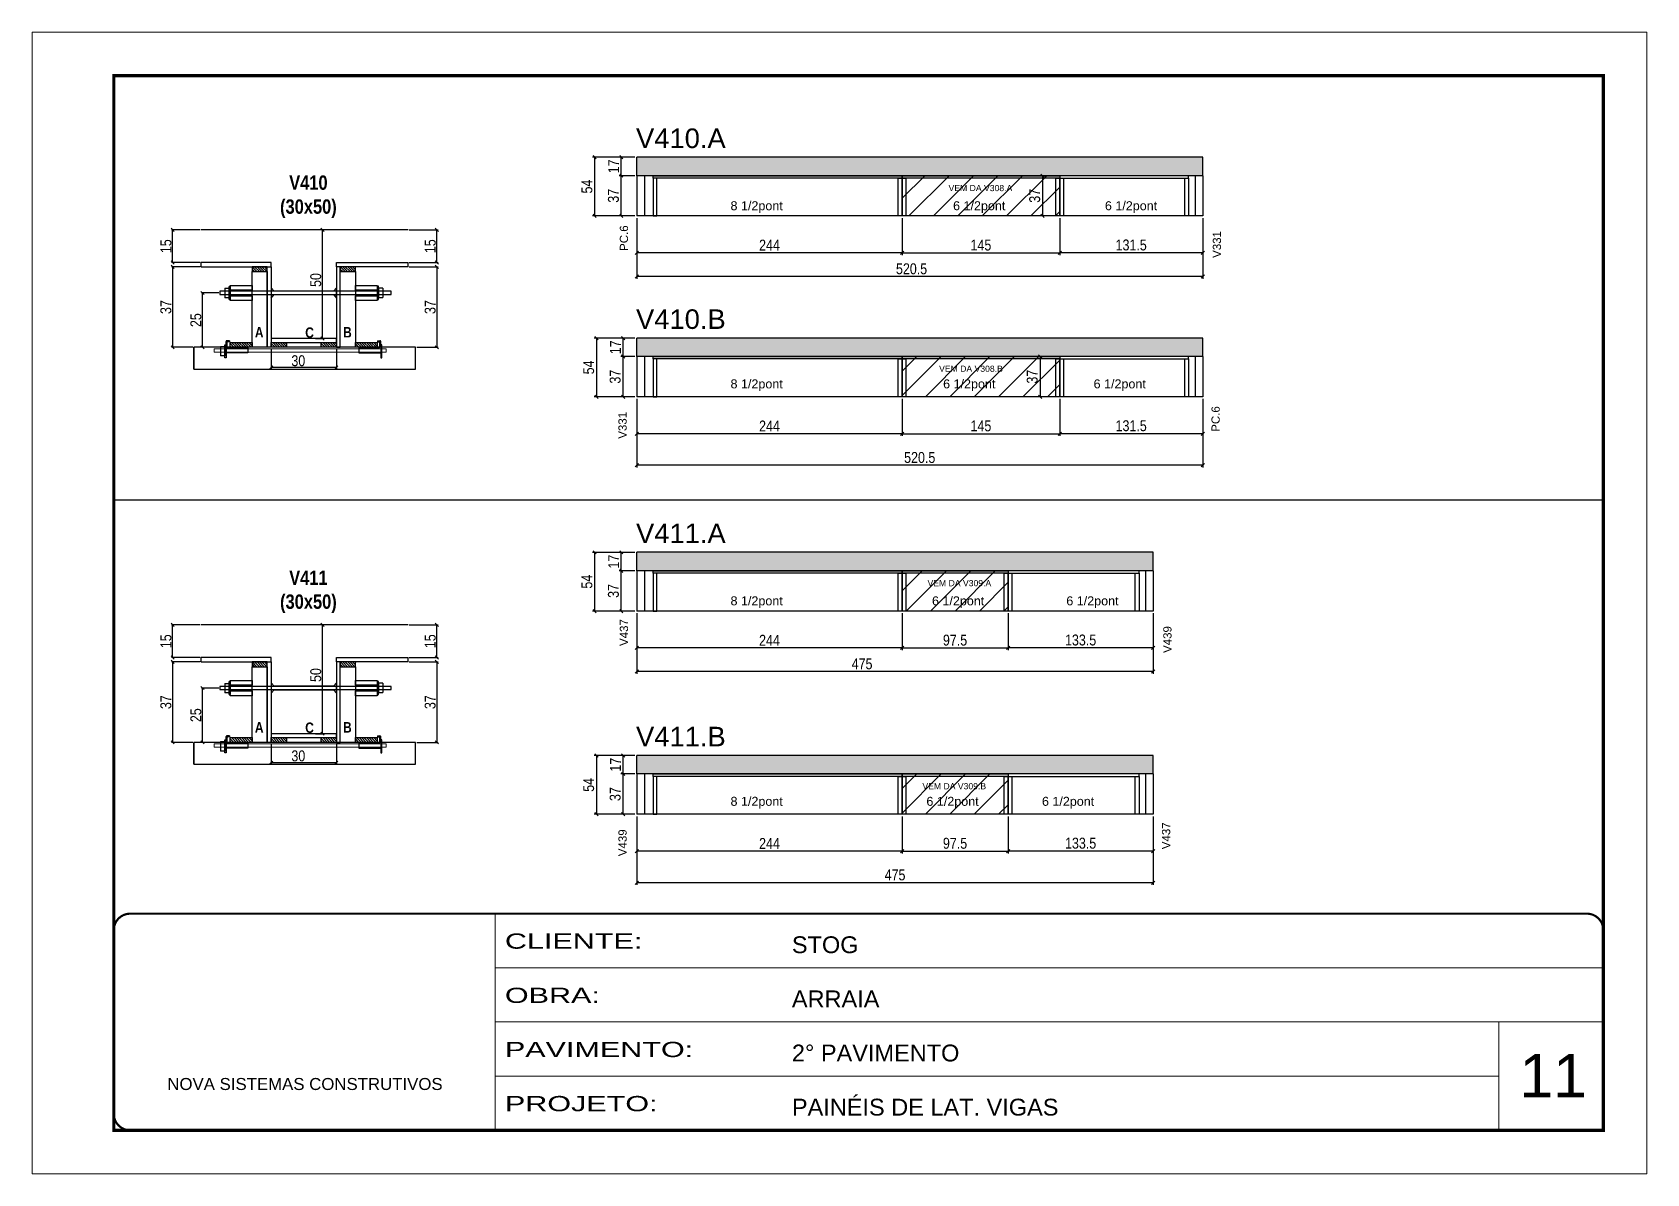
# Model space of a CAD drawing. Extents: x -3394 to 16474, y -5031 to 14397.
# Drawn here: x 7442 to 8927, y 11049 to 12099 of the extents above; entities that cross this region are included whole.
import ezdxf

# ---------------------------------------------------------------- set-up
doc = ezdxf.new("R2010")
doc.units = 0
doc.linetypes.add('CONTINUO', pattern=[0])
doc.linetypes.add('DASHED', pattern=[0.75, 0.5, -0.25])
doc.layers.get('0').update_dxf_attribs({"linetype": 'CONTINUOUS'})
doc.layers.get('Defpoints').update_dxf_attribs({"linetype": 'CONTINUOUS'})
for name, color, linetype in [('1HACHURA MADEIRAS', 1, 'CONTINUOUS'), ('barrote', 251, 'CONTINUOUS'), ('COTA', 241, 'CONTINUOUS'), ('detalhes', 4, 'CONTINUOUS'), ('NOMENCLATURA', 7, 'CONTINUOUS'), ('Painéis', 200, 'CONTINUOUS'), ('PONTALETE', 7, 'CONTINUOUS'), ('presilha', 1, 'CONTINUOUS'), ('SARR_2.2x10', 60, 'CONTINUOUS'), ('SARR_2.2x7', 40, 'CONTINUOUS'), ('SARR_3.5x7', 81, 'CONTINUOUS'), ('Tubo de PVC', 51, 'CONTINUOUS')]:
    doc.layers.add(name, color=color, linetype=linetype)
for name, color, linetype, lineweight in [('CARIMBO', 255, 'CONTINUOUS', 9), ('CONCRETO', 251, 'CONTINUOUS', 25), ('Folhas', 255, 'CONTINUOUS', 9), ('REAPROVEITAMENTO', 251, 'CONTINUOUS', 9), ('SARRAFO DE PRESSAO', 251, 'DASHED', 9), ('SCO-___-LAJ', 2, 'CONTINUOUS', 0)]:
    doc.layers.add(name, color=color, linetype=linetype, lineweight=lineweight)
doc.styles.add('ARIAL', font='arial.ttf')
doc.styles.add('COTA TECNICA', font='techl___.ttf', dxfattribs={"height": 10})
doc.styles.add('COTA TECNICA 2X', font='techl___.ttf', dxfattribs={"height": 10})
doc.styles.add('TECNICA', font='techb___.ttf', dxfattribs={"height": 10})
doc.styles.add('Tecnologia', font='')
doc.styles.get('Tecnologia').set_extended_font_data('Forgotten Futurist')
doc.dimstyles.new('PAINEL', dxfattribs={"dimtxt": 10, "dimasz": 3, "dimexe": 3, "dimexo": 3, "dimgap": 3, "dimtad": 1, "dimdec": 1, "dimzin": 12, "dimdsep": 46, "dimtxsty": 'COTA TECNICA', "dimblk1": 'OBLIQUE', "dimblk2": 'OBLIQUE', "dimsah": 1, "dimcen": 0.9, "dimclrd": 4, "dimclre": 4, "dimclrt": 240, "dimadec": 1, "dimazin": 3, "dimtfac": 1, "dimtdec": 1, "dimtmove": 0, "dimatfit": 3, "dimfxl": 1, "dimtolj": 1, "dimtzin": 12, "dimarcsym": 0})
doc.dimstyles.new('SECAO', dxfattribs={"dimscale": 0.333333, "dimtxt": 5, "dimasz": 9, "dimexe": 3, "dimexo": 3, "dimgap": 3, "dimtad": 1, "dimdec": 1, "dimlfac": 0.5, "dimzin": 12, "dimdsep": 46, "dimtxsty": 'COTA TECNICA 2X', "dimblk1": 'OBLIQUE', "dimblk2": 'OBLIQUE', "dimsah": 1, "dimcen": 0.9, "dimclrd": 4, "dimclre": 4, "dimclrt": 240, "dimadec": 1, "dimazin": 3, "dimtfac": 1, "dimtdec": 1, "dimtmove": 0, "dimatfit": 3, "dimfxl": 1, "dimtolj": 1, "dimtzin": 12, "dimarcsym": 0})

msp = doc.modelspace()

# ---------------------------------------------------------------- texts
at = {"layer": 'CARIMBO', "style": 'ARIAL'}
msp.add_text('11', height=40, dxfattribs=at).set_placement((8810.07, 11119.55))
at = {"layer": 'detalhes', "style": 'TECNICA'}
for s, p in [('A', (7646.96, 11818.65)), ('C', (7693.26, 11818.34)), ('B', (7728.09, 11818.65)), ('A', (7646.96, 11455.21)), ('C', (7693.26, 11454.9)), ('B', (7728.09, 11455.21))]:
    msp.add_text(s, height=9.6, dxfattribs=at).set_placement(p)
at = {"layer": 'NOMENCLATURA', "linetype": 'Continuous', "style": 'ARIAL'}
for s, height, p in [('V410.A', 18, (7997.56, 11992.9)), ('VEM DA V308.A', 5.6753, (8285.04, 11953.27)), ('V410.B', 18, (7997.56, 11826.53)), ('VEM DA V308.B', 5.6753, (8276.34, 11787.06)), ('V411.A', 18, (7997.56, 11629.46)), ('VEM DA V309.A', 5.6753, (8265.67, 11589.83)), ('V411.B', 18, (7997.56, 11442.52)), ('VEM DA V309.B', 5.6753, (8260.97, 11403.05))]:
    msp.add_text(s, height=height, dxfattribs=at).set_placement(p)
for s, p in [('PC.6', (7990.2, 11898.29)), ('V331', (8535.61, 11891.88)), ('V331', (7988.92, 11725.51)), ('PC.6', (8534.43, 11731.92)), ('V437', (7990.2, 11534.85)), ('V439', (8490.11, 11528.44)), ('V439', (7988.92, 11341.5)), ('V437', (8488.93, 11347.91))]:
    msp.add_text(s, height=7.567, rotation=90, dxfattribs=at).set_placement(p)
at = {"layer": 'NOMENCLATURA', "char_height": 13.2, "attachment_point": 2, "style": 'TECNICA'}
for s, insert in [('V410\\P(30x50)', (7696.19, 11967.7)), ('V411\\P(30x50)', (7696.19, 11604.26))]:
    msp.add_mtext_dynamic_manual_height_columns(s, width=13.2, gutter_width=1, heights=[0], dxfattribs=dict(at, insert=insert))
at = {"layer": 'PONTALETE', "linetype": 'Continuous', "style": 'ARIAL'}
for s, p in [('8 1/2pont', (8084.48, 11935.71)), ('6 1/2pont', (8289.18, 11935.71)), ('6 1/2pont', (8428.84, 11935.71)), ('8 1/2pont', (8084.48, 11771.85)), ('6 1/2pont', (8280.03, 11771.85)), ('6 1/2pont', (8418.44, 11771.85)), ('8 1/2pont', (8084.48, 11572.27)), ('6 1/2pont', (8269.8, 11572.27)), ('6 1/2pont', (8393.34, 11572.27)), ('8 1/2pont', (8084.48, 11387.84)), ('6 1/2pont', (8264.66, 11387.84)), ('6 1/2pont', (8370.94, 11387.84))]:
    msp.add_text(s, height=8.25, dxfattribs=at).set_placement(p)

# ---------------------------------------------------------------- blocks, each defined once
blk = doc.blocks.new('9999999999')
at = {"color": 30, "linetype": 'CONTINUO'}
for p, q in [((98564.6, 34230.2), (98564.6, 34429.4)), ((98564.6, 34379.6), (99584, 34379.6)), ((98564.6, 34329.8), (99488, 34329.8)), ((99584, 34329.8), (99488, 34329.8)), ((99488, 34329.8), (99488, 34230.2)), ((98564.6, 34280), (99488, 34280))]:
    blk.add_line(p, q, dxfattribs=at)
at = {"color": 30, "linetype": 'CONTINUO', "const_width": 2}
blk.add_lwpolyline([(99584, 34230.2), (99584, 34414.4, 0.414214), (99569, 34429.4), (98229, 34429.4, 0.414214), (98214, 34414.4), (98214, 34245.2, 0.414214), (98229, 34230.2), (99584, 34230.2)], format="xyb", dxfattribs=at)
at = {"layer": 'Folhas'}
blk.add_lwpolyline([(98139, 34190.2), (99624, 34190.2), (99624, 35240.2), (98139, 35240.2)], close=True, dxfattribs=at)
at = {"layer": 'Folhas', "color": 30, "const_width": 3}
blk.add_lwpolyline([(98214, 34230.2), (99584, 34230.2), (99584, 35200.2), (98214, 35200.2)], close=True, dxfattribs=at)
at = {"color": 7, "linetype": 'Continuous', "ltscale": 5, "style": 'ARIAL'}
for s, height, p in [('STOG', 15.48, (98837.7, 34393.1)), ('ARRAIA', 15.48, (98837.7, 34343.3)), ('2° PAVIMENTO', 15.483, (98837.7, 34293.5)), ('NOVA SISTEMAS CONSTRUTIVOS', 11.059, (98263.2, 34267.2)), ('PAINÉIS DE LAT. VIGAS', 15.483, (98837.7, 34243.7))]:
    blk.add_text(s, height=height, dxfattribs=at).set_placement(p)
at = {"layer": 'Folhas', "color": 7, "style": 'Tecnologia', "width": 1.5}
for s, p in [('CLIENTE:', (98573.7, 34397.2)), ('OBRA:', (98573.7, 34347.3)), ('PAVIMENTO:', (98573.7, 34297.5)), ('PROJETO:', (98573.7, 34247.7))]:
    blk.add_text(s, height=14, dxfattribs=at).set_placement(p)
blk = doc.blocks.new('_Oblique')
at = {"color": 0, "linetype": 'ByBlock', "lineweight": -2}
blk.add_line((-0.5, -0.5), (0.5, 0.5), dxfattribs=at)
blk = doc.blocks.new('*D327')
at = {"layer": 'COTA', "color": 4, "lineweight": -2, "transparency": 16777216}
for p, q in [((7661.9, 11808.6), (7661.9, 11790)), ((7721.9, 11808.6), (7721.9, 11790)), ((7721.9, 11791), (7661.9, 11791))]:
    blk.add_line(p, q, dxfattribs=at)
at = {"layer": 'Defpoints', "color": 0, "transparency": 16777216}
for p in [(7661.9, 11809.6), (7721.9, 11809.6), (7661.9, 11791)]:
    blk.add_point(p, dxfattribs=at)
at = {"layer": 'COTA', "color": 4, "lineweight": -2, "transparency": 16777216, "xscale": 3, "yscale": 3, "zscale": 3, "rotation": 180}
blk.add_blockref('_Oblique', (7661.9, 11791), dxfattribs=at)
at = {"layer": 'COTA', "color": 4, "lineweight": -2, "transparency": 16777216, "xscale": 3, "yscale": 3, "zscale": 3}
blk.add_blockref('_Oblique', (7721.9, 11791), dxfattribs=at)
at = {"layer": 'COTA', "color": 240, "transparency": 16777216, "insert": (7686.9, 11797.2), "char_height": 10, "attachment_point": 5, "style": 'COTA TECNICA 2X'}
blk.add_mtext('\\A1;30', dxfattribs=at)
blk = doc.blocks.new('PRESILHA METÁLICA 1')
at = {"layer": 'presilha'}
for p, q in [((0, 13), (6, 13)), ((0, 13), (0, 0)), ((6, 0), (0, 0)), ((6, 15.5), (7.5, 15.5)), ((6, -2.5), (6, 15.5)), ((6, 13), (6, 0)), ((7.5, 10.6), (7.5, 19.9)), ((7.5, 15.5), (7.5, -2.5)), ((37.5, 4.1), (7.5, 4.1)), ((12, 21), (8.6, 21)), ((9, 11.6), (9, 18.9)), ((12, 19.5), (9.6, 19.5)), ((37.5, 11), (9.6, 11)), ((12, 21), (12, 19.5)), ((37.5, 11), (37.5, 4.1)), ((7.5, -2.5), (6, -2.5))]:
    blk.add_line(p, q, dxfattribs=at)
for centre, radius, start, end in [((8.6, 19.9), 1.14, 90, 180), ((9.6, 18.9), 0.57, 90, 180), ((9.6, 11.6), 0.57, 180, 270)]:
    blk.add_arc(centre, radius, start, end, dxfattribs=at)
blk = doc.blocks.new('PRESILHA METÁLICA 2')
at = {"layer": 'presilha'}
for p, q in [((-5.2, 23.5), (-5.2, 22)), ((-5.2, 23.5), (-1.9, 23.5)), ((-0.8, 14.6), (-0.8, 22.4)), ((-30.8, 13.5), (-30.8, 6.6)), ((-30.8, 13.5), (-2.8, 13.5)), ((-30.8, 6.6), (-0.8, 6.6)), ((-5.2, 22), (-2.8, 22)), ((-2.2, 14.1), (-2.2, 21.4)), ((0.8, 18), (-0.8, 18)), ((-0.8, 18), (-0.8, 0)), ((-0.8, 0), (0.8, 0)), ((0.8, 0), (0.8, 18))]:
    blk.add_line(p, q, dxfattribs=at)
for centre, radius, start, end in [((-1.9, 22.4), 1.14, 0, 90), ((-2.8, 21.4), 0.57, 0, 90), ((-2.8, 14.1), 0.57, 270, 0)]:
    blk.add_arc(centre, radius, start, end, dxfattribs=at)
blk = doc.blocks.new('*D328')
at = {"layer": 'COTA', "color": 4, "lineweight": -2, "transparency": 16777216}
for p, q in [((7596.6, 11883.6), (7570.3, 11883.6)), ((7571.3, 11883.6), (7571.3, 11809.6)), ((7589.9, 11809.6), (7570.3, 11809.6))]:
    blk.add_line(p, q, dxfattribs=at)
at = {"layer": 'Defpoints', "color": 0, "transparency": 16777216}
for p in [(7597.6, 11883.6), (7571.3, 11809.6), (7590.9, 11809.6)]:
    blk.add_point(p, dxfattribs=at)
at = {"layer": 'COTA', "color": 4, "lineweight": -2, "transparency": 16777216, "xscale": 3, "yscale": 3, "zscale": 3}
for p, rotation in [((7571.3, 11883.6), 90), ((7571.3, 11809.6), 270)]:
    blk.add_blockref('_Oblique', p, dxfattribs=dict(at, rotation=rotation))
at = {"layer": 'COTA', "color": 240, "transparency": 16777216, "insert": (7565.1, 11846.6), "char_height": 10, "attachment_point": 5, "rotation": 90, "style": 'COTA TECNICA 2X'}
blk.add_mtext('\\A1;37', dxfattribs=at)
blk = doc.blocks.new('*D329')
at = {"layer": 'COTA', "color": 4, "lineweight": -2, "transparency": 16777216}
for p, q in [((7709.1, 11817.6), (7709.1, 11917.6)), ((7702.7, 11817.6), (7710.1, 11817.6))]:
    blk.add_line(p, q, dxfattribs=at)
at = {"layer": 'Defpoints', "color": 0, "transparency": 16777216}
for p in [(7709.1, 11917.6), (7709.1, 11917.6), (7701.7, 11817.6)]:
    blk.add_point(p, dxfattribs=at)
at = {"layer": 'COTA', "color": 4, "lineweight": -2, "transparency": 16777216, "xscale": 3, "yscale": 3, "zscale": 3}
for p, rotation in [((7709.1, 11917.6), 90), ((7709.1, 11817.6), 270)]:
    blk.add_blockref('_Oblique', p, dxfattribs=dict(at, rotation=rotation))
at = {"layer": 'COTA', "color": 240, "transparency": 16777216, "insert": (7703, 11871.5), "char_height": 10, "attachment_point": 5, "rotation": 90, "style": 'COTA TECNICA 2X'}
blk.add_mtext('\\A1;50', dxfattribs=at)
blk = doc.blocks.new('*D330')
at = {"layer": 'COTA', "color": 4, "lineweight": -2, "transparency": 16777216}
for p, q in [((7596.6, 11917.6), (7570.3, 11917.6)), ((7571.3, 11887.6), (7571.3, 11917.6)), ((7596.6, 11887.6), (7570.3, 11887.6))]:
    blk.add_line(p, q, dxfattribs=at)
at = {"layer": 'Defpoints', "color": 0, "transparency": 16777216}
for p in [(7571.3, 11917.6), (7597.6, 11917.6), (7597.6, 11887.6)]:
    blk.add_point(p, dxfattribs=at)
at = {"layer": 'COTA', "color": 4, "lineweight": -2, "transparency": 16777216, "xscale": 3, "yscale": 3, "zscale": 3}
for p, rotation in [((7571.3, 11917.6), 90), ((7571.3, 11887.6), 270)]:
    blk.add_blockref('_Oblique', p, dxfattribs=dict(at, rotation=rotation))
at = {"layer": 'COTA', "color": 240, "transparency": 16777216, "insert": (7565.2, 11902.6), "char_height": 10, "attachment_point": 5, "rotation": 90, "style": 'COTA TECNICA 2X'}
blk.add_mtext('\\A1;15', dxfattribs=at)
blk = doc.blocks.new('*D331')
at = {"layer": 'COTA', "color": 4, "lineweight": -2, "transparency": 16777216}
for p, q in [((7789, 11883.6), (7815.4, 11883.6)), ((7814.4, 11883.6), (7814.4, 11809.6)), ((7795.8, 11809.6), (7815.4, 11809.6))]:
    blk.add_line(p, q, dxfattribs=at)
at = {"layer": 'Defpoints', "color": 0, "transparency": 16777216}
for p in [(7788, 11883.6), (7794.8, 11809.6), (7814.4, 11809.6)]:
    blk.add_point(p, dxfattribs=at)
at = {"layer": 'COTA', "color": 4, "lineweight": -2, "transparency": 16777216, "xscale": 3, "yscale": 3, "zscale": 3}
for p, rotation in [((7814.4, 11883.6), 90), ((7814.4, 11809.6), 270)]:
    blk.add_blockref('_Oblique', p, dxfattribs=dict(at, rotation=rotation))
at = {"layer": 'COTA', "color": 240, "transparency": 16777216, "insert": (7808.2, 11846.6), "char_height": 10, "attachment_point": 5, "rotation": 90, "style": 'COTA TECNICA 2X'}
blk.add_mtext('\\A1;37', dxfattribs=at)
blk = doc.blocks.new('*D332')
at = {"layer": 'COTA', "color": 4, "lineweight": -2, "transparency": 16777216}
for p, q in [((7789, 11917.6), (7815.4, 11917.6)), ((7814.4, 11887.6), (7814.4, 11917.6)), ((7789, 11887.6), (7815.4, 11887.6))]:
    blk.add_line(p, q, dxfattribs=at)
at = {"layer": 'Defpoints', "color": 0, "transparency": 16777216}
for p in [(7788, 11917.6), (7814.4, 11917.6), (7788, 11887.6)]:
    blk.add_point(p, dxfattribs=at)
at = {"layer": 'COTA', "color": 4, "lineweight": -2, "transparency": 16777216, "xscale": 3, "yscale": 3, "zscale": 3}
for p, rotation in [((7814.4, 11917.6), 90), ((7814.4, 11887.6), 270)]:
    blk.add_blockref('_Oblique', p, dxfattribs=dict(at, rotation=rotation))
at = {"layer": 'COTA', "color": 240, "transparency": 16777216, "insert": (7808.3, 11902.6), "char_height": 10, "attachment_point": 5, "rotation": 90, "style": 'COTA TECNICA 2X'}
blk.add_mtext('\\A1;15', dxfattribs=at)
blk = doc.blocks.new('*D333')
at = {"layer": 'COTA', "color": 4, "linetype": 'Continuous', "lineweight": -2, "transparency": 16777216}
for p, q in [((8387.3, 11928.5), (8387.3, 11894.5)), ((8518.8, 11928.5), (8518.8, 11894.5)), ((8518.8, 11896.5), (8387.3, 11896.5))]:
    blk.add_line(p, q, dxfattribs=at)
at = {"layer": 'Defpoints', "color": 0, "linetype": 'Continuous', "transparency": 16777216}
for p in [(8387.3, 11930.5), (8518.8, 11930.5), (8387.3, 11896.5)]:
    blk.add_point(p, dxfattribs=at)
at = {"layer": 'COTA', "color": 4, "linetype": 'Continuous', "lineweight": -2, "transparency": 16777216, "xscale": 3, "yscale": 3, "zscale": 3, "rotation": 180}
blk.add_blockref('_Oblique', (8387.3, 11896.5), dxfattribs=at)
at = {"layer": 'COTA', "color": 4, "linetype": 'Continuous', "lineweight": -2, "transparency": 16777216, "xscale": 3, "yscale": 3, "zscale": 3}
blk.add_blockref('_Oblique', (8518.8, 11896.5), dxfattribs=at)
at = {"layer": 'COTA', "color": 240, "linetype": 'Continuous', "transparency": 16777216, "insert": (8453, 11903.7), "char_height": 10, "attachment_point": 5, "style": 'COTA TECNICA'}
blk.add_mtext('\\A1;131.5', dxfattribs=at)
blk = doc.blocks.new('*D334')
at = {"layer": 'COTA', "color": 4, "linetype": 'Continuous', "lineweight": -2, "transparency": 16777216}
for p, q in [((7998.3, 11928.5), (7998.3, 11894.5)), ((8242.3, 11928.5), (8242.3, 11894.5)), ((8242.3, 11896.5), (7998.3, 11896.5))]:
    blk.add_line(p, q, dxfattribs=at)
at = {"layer": 'Defpoints', "color": 0, "linetype": 'Continuous', "transparency": 16777216}
for p in [(7998.3, 11930.5), (8242.3, 11930.5), (7998.3, 11896.5)]:
    blk.add_point(p, dxfattribs=at)
at = {"layer": 'COTA', "color": 4, "linetype": 'Continuous', "lineweight": -2, "transparency": 16777216, "xscale": 3, "yscale": 3, "zscale": 3, "rotation": 180}
blk.add_blockref('_Oblique', (7998.3, 11896.5), dxfattribs=at)
at = {"layer": 'COTA', "color": 4, "linetype": 'Continuous', "lineweight": -2, "transparency": 16777216, "xscale": 3, "yscale": 3, "zscale": 3}
blk.add_blockref('_Oblique', (8242.3, 11896.5), dxfattribs=at)
at = {"layer": 'COTA', "color": 240, "linetype": 'Continuous', "transparency": 16777216, "insert": (8120.3, 11903.6), "char_height": 10, "attachment_point": 5, "style": 'COTA TECNICA'}
blk.add_mtext('\\A1;244', dxfattribs=at)
blk = doc.blocks.new('*D335')
at = {"layer": 'COTA', "color": 4, "linetype": 'Continuous', "lineweight": -2, "transparency": 16777216}
for p, q in [((7998.3, 11928.5), (7998.3, 11872.7)), ((8518.8, 11928.5), (8518.8, 11872.7)), ((8518.8, 11874.7), (7998.3, 11874.7))]:
    blk.add_line(p, q, dxfattribs=at)
at = {"layer": 'Defpoints', "color": 0, "linetype": 'Continuous', "transparency": 16777216}
for p in [(7998.3, 11930.5), (8518.8, 11930.5), (7998.3, 11874.7)]:
    blk.add_point(p, dxfattribs=at)
at = {"layer": 'COTA', "color": 4, "linetype": 'Continuous', "lineweight": -2, "transparency": 16777216, "xscale": 3, "yscale": 3, "zscale": 3, "rotation": 180}
blk.add_blockref('_Oblique', (7998.3, 11874.7), dxfattribs=at)
at = {"layer": 'COTA', "color": 4, "linetype": 'Continuous', "lineweight": -2, "transparency": 16777216, "xscale": 3, "yscale": 3, "zscale": 3}
blk.add_blockref('_Oblique', (8518.8, 11874.7), dxfattribs=at)
at = {"layer": 'COTA', "color": 240, "linetype": 'Continuous', "transparency": 16777216, "insert": (8251, 11881.8), "char_height": 10, "attachment_point": 5, "style": 'COTA TECNICA'}
blk.add_mtext('\\A1;520.5', dxfattribs=at)
blk = doc.blocks.new('*D336')
at = {"layer": 'COTA', "color": 4, "linetype": 'Continuous', "lineweight": -2, "transparency": 16777216}
for p, q in [((7996.3, 11967.5), (7982, 11967.5)), ((7984, 11930.5), (7984, 11967.5)), ((7996.3, 11930.5), (7982, 11930.5))]:
    blk.add_line(p, q, dxfattribs=at)
at = {"layer": 'Defpoints', "color": 0, "linetype": 'Continuous', "transparency": 16777216}
for p in [(7984, 11967.5), (7998.3, 11967.5), (7998.3, 11930.5)]:
    blk.add_point(p, dxfattribs=at)
at = {"layer": 'COTA', "color": 4, "linetype": 'Continuous', "lineweight": -2, "transparency": 16777216, "xscale": 3, "yscale": 3, "zscale": 3}
for p, rotation in [((7984, 11967.5), 90), ((7984, 11930.5), 270)]:
    blk.add_blockref('_Oblique', p, dxfattribs=dict(at, rotation=rotation))
at = {"layer": 'COTA', "color": 240, "linetype": 'Continuous', "transparency": 16777216, "insert": (7976.8, 11949), "char_height": 10, "attachment_point": 5, "rotation": 90, "style": 'COTA TECNICA'}
blk.add_mtext('\\A1;37', dxfattribs=at)
blk = doc.blocks.new('*D337')
at = {"layer": 'COTA', "color": 4, "linetype": 'Continuous', "lineweight": -2, "transparency": 16777216}
for p, q in [((7996.3, 11984.5), (7982, 11984.5)), ((7984, 11967.5), (7984, 11984.5)), ((7996.3, 11967.5), (7982, 11967.5))]:
    blk.add_line(p, q, dxfattribs=at)
at = {"layer": 'Defpoints', "color": 0, "linetype": 'Continuous', "transparency": 16777216}
for p in [(7984, 11984.5), (7998.3, 11984.5), (7998.3, 11967.5)]:
    blk.add_point(p, dxfattribs=at)
at = {"layer": 'COTA', "color": 4, "linetype": 'Continuous', "lineweight": -2, "transparency": 16777216, "xscale": 3, "yscale": 3, "zscale": 3}
for p, rotation in [((7984, 11984.5), 90), ((7984, 11967.5), 270)]:
    blk.add_blockref('_Oblique', p, dxfattribs=dict(at, rotation=rotation))
at = {"layer": 'COTA', "color": 240, "linetype": 'Continuous', "transparency": 16777216, "insert": (7977, 11976), "char_height": 10, "attachment_point": 5, "rotation": 90, "style": 'COTA TECNICA'}
blk.add_mtext('\\A1;17', dxfattribs=at)
blk = doc.blocks.new('*D316')
at = {"layer": 'COTA', "color": 4, "linetype": 'Continuous', "lineweight": -2, "transparency": 16777216}
for p, q in [((7996.3, 11984.5), (7957.5, 11984.5)), ((7959.5, 11984.5), (7959.5, 11930.5)), ((7996.3, 11930.5), (7957.5, 11930.5))]:
    blk.add_line(p, q, dxfattribs=at)
at = {"layer": 'Defpoints', "color": 0, "linetype": 'Continuous', "transparency": 16777216}
for p in [(7998.3, 11984.5), (7959.5, 11930.5), (7998.3, 11930.5)]:
    blk.add_point(p, dxfattribs=at)
at = {"layer": 'COTA', "color": 4, "linetype": 'Continuous', "lineweight": -2, "transparency": 16777216, "xscale": 3, "yscale": 3, "zscale": 3}
for p, rotation in [((7959.5, 11984.5), 90), ((7959.5, 11930.5), 270)]:
    blk.add_blockref('_Oblique', p, dxfattribs=dict(at, rotation=rotation))
at = {"layer": 'COTA', "color": 240, "linetype": 'Continuous', "transparency": 16777216, "insert": (7952.4, 11957.5), "char_height": 10, "attachment_point": 5, "rotation": 90, "style": 'COTA TECNICA'}
blk.add_mtext('\\A1;54', dxfattribs=at)
blk = doc.blocks.new('*D317')
at = {"layer": 'COTA', "color": 4, "linetype": 'Continuous', "lineweight": -2, "transparency": 16777216}
for p, q in [((8242.3, 11928.5), (8242.3, 11894.5)), ((8387.3, 11928.5), (8387.3, 11894.5)), ((8242.3, 11896.5), (8387.3, 11896.5))]:
    blk.add_line(p, q, dxfattribs=at)
at = {"layer": 'Defpoints', "color": 0, "linetype": 'Continuous', "transparency": 16777216}
for p in [(8242.3, 11930.5), (8387.3, 11930.5), (8387.3, 11896.5)]:
    blk.add_point(p, dxfattribs=at)
at = {"layer": 'COTA', "color": 4, "linetype": 'Continuous', "lineweight": -2, "transparency": 16777216, "xscale": 3, "yscale": 3, "zscale": 3, "rotation": 180}
blk.add_blockref('_Oblique', (8242.3, 11896.5), dxfattribs=at)
at = {"layer": 'COTA', "color": 4, "linetype": 'Continuous', "lineweight": -2, "transparency": 16777216, "xscale": 3, "yscale": 3, "zscale": 3}
blk.add_blockref('_Oblique', (8387.3, 11896.5), dxfattribs=at)
at = {"layer": 'COTA', "color": 240, "linetype": 'Continuous', "transparency": 16777216, "insert": (8314.8, 11903.6), "char_height": 10, "attachment_point": 5, "style": 'COTA TECNICA'}
blk.add_mtext('\\A1;145', dxfattribs=at)
blk = doc.blocks.new('*D318')
at = {"layer": 'COTA', "color": 4, "linetype": 'Continuous', "lineweight": -2, "transparency": 16777216}
for p, q in [((8387.3, 11762.1), (8387.3, 11728.1)), ((8518.8, 11762.1), (8518.8, 11728.1)), ((8518.8, 11730.1), (8387.3, 11730.1))]:
    blk.add_line(p, q, dxfattribs=at)
at = {"layer": 'Defpoints', "color": 0, "linetype": 'Continuous', "transparency": 16777216}
for p in [(8387.3, 11764.1), (8518.8, 11764.1), (8387.3, 11730.1)]:
    blk.add_point(p, dxfattribs=at)
at = {"layer": 'COTA', "color": 4, "linetype": 'Continuous', "lineweight": -2, "transparency": 16777216, "xscale": 3, "yscale": 3, "zscale": 3, "rotation": 180}
blk.add_blockref('_Oblique', (8387.3, 11730.1), dxfattribs=at)
at = {"layer": 'COTA', "color": 4, "linetype": 'Continuous', "lineweight": -2, "transparency": 16777216, "xscale": 3, "yscale": 3, "zscale": 3}
blk.add_blockref('_Oblique', (8518.8, 11730.1), dxfattribs=at)
at = {"layer": 'COTA', "color": 240, "linetype": 'Continuous', "transparency": 16777216, "insert": (8453, 11737.4), "char_height": 10, "attachment_point": 5, "style": 'COTA TECNICA'}
blk.add_mtext('\\A1;131.5', dxfattribs=at)
blk = doc.blocks.new('*D319')
at = {"layer": 'COTA', "color": 4, "linetype": 'Continuous', "lineweight": -2, "transparency": 16777216}
for p, q in [((7998.3, 11762.1), (7998.3, 11728.1)), ((8242.3, 11762.1), (8242.3, 11728.1)), ((8242.3, 11730.1), (7998.3, 11730.1))]:
    blk.add_line(p, q, dxfattribs=at)
at = {"layer": 'Defpoints', "color": 0, "linetype": 'Continuous', "transparency": 16777216}
for p in [(7998.3, 11764.1), (8242.3, 11764.1), (7998.3, 11730.1)]:
    blk.add_point(p, dxfattribs=at)
at = {"layer": 'COTA', "color": 4, "linetype": 'Continuous', "lineweight": -2, "transparency": 16777216, "xscale": 3, "yscale": 3, "zscale": 3, "rotation": 180}
blk.add_blockref('_Oblique', (7998.3, 11730.1), dxfattribs=at)
at = {"layer": 'COTA', "color": 4, "linetype": 'Continuous', "lineweight": -2, "transparency": 16777216, "xscale": 3, "yscale": 3, "zscale": 3}
blk.add_blockref('_Oblique', (8242.3, 11730.1), dxfattribs=at)
at = {"layer": 'COTA', "color": 240, "linetype": 'Continuous', "transparency": 16777216, "insert": (8120.3, 11737.2), "char_height": 10, "attachment_point": 5, "style": 'COTA TECNICA'}
blk.add_mtext('\\A1;244', dxfattribs=at)
blk = doc.blocks.new('*D320')
at = {"layer": 'COTA', "color": 4, "linetype": 'Continuous', "lineweight": -2, "transparency": 16777216}
for p, q in [((7998.3, 11762.1), (7998.3, 11699.1)), ((8518.8, 11762.1), (8518.8, 11699.1)), ((8518.8, 11701.1), (7998.3, 11701.1))]:
    blk.add_line(p, q, dxfattribs=at)
at = {"layer": 'Defpoints', "color": 0, "linetype": 'Continuous', "transparency": 16777216}
for p in [(7998.3, 11764.1), (8518.8, 11764.1), (7998.3, 11701.1)]:
    blk.add_point(p, dxfattribs=at)
at = {"layer": 'COTA', "color": 4, "linetype": 'Continuous', "lineweight": -2, "transparency": 16777216, "xscale": 3, "yscale": 3, "zscale": 3, "rotation": 180}
blk.add_blockref('_Oblique', (7998.3, 11701.1), dxfattribs=at)
at = {"layer": 'COTA', "color": 4, "linetype": 'Continuous', "lineweight": -2, "transparency": 16777216, "xscale": 3, "yscale": 3, "zscale": 3}
blk.add_blockref('_Oblique', (8518.8, 11701.1), dxfattribs=at)
at = {"layer": 'COTA', "color": 240, "linetype": 'Continuous', "transparency": 16777216, "insert": (8258.5, 11708.2), "char_height": 10, "attachment_point": 5, "style": 'COTA TECNICA'}
blk.add_mtext('\\A1;520.5', dxfattribs=at)
blk = doc.blocks.new('*D321')
at = {"layer": 'COTA', "color": 4, "linetype": 'Continuous', "lineweight": -2, "transparency": 16777216}
for p, q in [((7996.3, 11801.1), (7983.6, 11801.1)), ((7985.6, 11764.1), (7985.6, 11801.1)), ((7996.3, 11764.1), (7983.6, 11764.1))]:
    blk.add_line(p, q, dxfattribs=at)
at = {"layer": 'Defpoints', "color": 0, "linetype": 'Continuous', "transparency": 16777216}
for p in [(7985.6, 11801.1), (7998.3, 11801.1), (7998.3, 11764.1)]:
    blk.add_point(p, dxfattribs=at)
at = {"layer": 'COTA', "color": 4, "linetype": 'Continuous', "lineweight": -2, "transparency": 16777216, "xscale": 3, "yscale": 3, "zscale": 3}
for p, rotation in [((7985.6, 11801.1), 90), ((7985.6, 11764.1), 270)]:
    blk.add_blockref('_Oblique', p, dxfattribs=dict(at, rotation=rotation))
at = {"layer": 'COTA', "color": 240, "linetype": 'Continuous', "transparency": 16777216, "insert": (7978.4, 11782.6), "char_height": 10, "attachment_point": 5, "rotation": 90, "style": 'COTA TECNICA'}
blk.add_mtext('\\A1;37', dxfattribs=at)
blk = doc.blocks.new('*D322')
at = {"layer": 'COTA', "color": 4, "linetype": 'Continuous', "lineweight": -2, "transparency": 16777216}
for p, q in [((7996.3, 11818.1), (7983.6, 11818.1)), ((7985.6, 11801.1), (7985.6, 11818.1)), ((7996.3, 11801.1), (7983.6, 11801.1))]:
    blk.add_line(p, q, dxfattribs=at)
at = {"layer": 'Defpoints', "color": 0, "linetype": 'Continuous', "transparency": 16777216}
for p in [(7985.6, 11818.1), (7998.3, 11818.1), (7998.3, 11801.1)]:
    blk.add_point(p, dxfattribs=at)
at = {"layer": 'COTA', "color": 4, "linetype": 'Continuous', "lineweight": -2, "transparency": 16777216, "xscale": 3, "yscale": 3, "zscale": 3}
for p, rotation in [((7985.6, 11818.1), 90), ((7985.6, 11801.1), 270)]:
    blk.add_blockref('_Oblique', p, dxfattribs=dict(at, rotation=rotation))
at = {"layer": 'COTA', "color": 240, "linetype": 'Continuous', "transparency": 16777216, "insert": (7978.6, 11809.6), "char_height": 10, "attachment_point": 5, "rotation": 90, "style": 'COTA TECNICA'}
blk.add_mtext('\\A1;17', dxfattribs=at)
blk = doc.blocks.new('*D323')
at = {"layer": 'COTA', "color": 4, "linetype": 'Continuous', "lineweight": -2, "transparency": 16777216}
for p, q in [((7996.3, 11818.1), (7959.1, 11818.1)), ((7961.1, 11818.1), (7961.1, 11764.1)), ((7996.3, 11764.1), (7959.1, 11764.1))]:
    blk.add_line(p, q, dxfattribs=at)
at = {"layer": 'Defpoints', "color": 0, "linetype": 'Continuous', "transparency": 16777216}
for p in [(7998.3, 11818.1), (7961.1, 11764.1), (7998.3, 11764.1)]:
    blk.add_point(p, dxfattribs=at)
at = {"layer": 'COTA', "color": 4, "linetype": 'Continuous', "lineweight": -2, "transparency": 16777216, "xscale": 3, "yscale": 3, "zscale": 3}
for p, rotation in [((7961.1, 11818.1), 90), ((7961.1, 11764.1), 270)]:
    blk.add_blockref('_Oblique', p, dxfattribs=dict(at, rotation=rotation))
at = {"layer": 'COTA', "color": 240, "linetype": 'Continuous', "transparency": 16777216, "insert": (7954, 11791.1), "char_height": 10, "attachment_point": 5, "rotation": 90, "style": 'COTA TECNICA'}
blk.add_mtext('\\A1;54', dxfattribs=at)
blk = doc.blocks.new('*D324')
at = {"layer": 'COTA', "color": 4, "linetype": 'Continuous', "lineweight": -2, "transparency": 16777216}
for p, q in [((8242.3, 11762.1), (8242.3, 11728.1)), ((8387.3, 11762.1), (8387.3, 11728.1)), ((8242.3, 11730.1), (8387.3, 11730.1))]:
    blk.add_line(p, q, dxfattribs=at)
at = {"layer": 'Defpoints', "color": 0, "linetype": 'Continuous', "transparency": 16777216}
for p in [(8242.3, 11764.1), (8387.3, 11764.1), (8387.3, 11730.1)]:
    blk.add_point(p, dxfattribs=at)
at = {"layer": 'COTA', "color": 4, "linetype": 'Continuous', "lineweight": -2, "transparency": 16777216, "xscale": 3, "yscale": 3, "zscale": 3, "rotation": 180}
blk.add_blockref('_Oblique', (8242.3, 11730.1), dxfattribs=at)
at = {"layer": 'COTA', "color": 4, "linetype": 'Continuous', "lineweight": -2, "transparency": 16777216, "xscale": 3, "yscale": 3, "zscale": 3}
blk.add_blockref('_Oblique', (8387.3, 11730.1), dxfattribs=at)
at = {"layer": 'COTA', "color": 240, "linetype": 'Continuous', "transparency": 16777216, "insert": (8314.8, 11737.3), "char_height": 10, "attachment_point": 5, "style": 'COTA TECNICA'}
blk.add_mtext('\\A1;145', dxfattribs=at)
blk = doc.blocks.new('*D325')
at = {"layer": 'COTA', "color": 4, "linetype": 'Continuous', "lineweight": -2, "transparency": 16777216}
for p, q in [((8385.5, 11967.5), (8369.5, 11967.5)), ((8371.5, 11967.5), (8371.5, 11930.5)), ((8385.5, 11930.5), (8369.5, 11930.5))]:
    blk.add_line(p, q, dxfattribs=at)
at = {"layer": 'Defpoints', "color": 0, "linetype": 'Continuous', "transparency": 16777216}
for p in [(8387.5, 11967.5), (8371.5, 11930.5), (8387.5, 11930.5)]:
    blk.add_point(p, dxfattribs=at)
at = {"layer": 'COTA', "color": 4, "linetype": 'Continuous', "lineweight": -2, "transparency": 16777216, "xscale": 3, "yscale": 3, "zscale": 3}
for p, rotation in [((8371.5, 11967.5), 90), ((8371.5, 11930.5), 270)]:
    blk.add_blockref('_Oblique', p, dxfattribs=dict(at, rotation=rotation))
at = {"layer": 'COTA', "color": 240, "linetype": 'Continuous', "transparency": 16777216, "insert": (8364.3, 11949), "char_height": 10, "attachment_point": 5, "rotation": 90, "style": 'COTA TECNICA'}
blk.add_mtext('\\A1;37', dxfattribs=at)
blk = doc.blocks.new('*D326')
at = {"layer": 'COTA', "color": 4, "linetype": 'Continuous', "lineweight": -2, "transparency": 16777216}
for p, q in [((8374.7, 11801.1), (8367.2, 11801.1)), ((8369.2, 11801.1), (8369.2, 11764.1)), ((8374.7, 11764.1), (8367.2, 11764.1))]:
    blk.add_line(p, q, dxfattribs=at)
at = {"layer": 'Defpoints', "color": 0, "linetype": 'Continuous', "transparency": 16777216}
for p in [(8376.7, 11801.1), (8369.2, 11764.1), (8376.7, 11764.1)]:
    blk.add_point(p, dxfattribs=at)
at = {"layer": 'COTA', "color": 4, "linetype": 'Continuous', "lineweight": -2, "transparency": 16777216, "xscale": 3, "yscale": 3, "zscale": 3}
for p, rotation in [((8369.2, 11801.1), 90), ((8369.2, 11764.1), 270)]:
    blk.add_blockref('_Oblique', p, dxfattribs=dict(at, rotation=rotation))
at = {"layer": 'COTA', "color": 240, "linetype": 'Continuous', "transparency": 16777216, "insert": (8362, 11782.6), "char_height": 10, "attachment_point": 5, "rotation": 90, "style": 'COTA TECNICA'}
blk.add_mtext('\\A1;37', dxfattribs=at)
blk = doc.blocks.new('*D338')
at = {"layer": 'COTA', "color": 4, "lineweight": -2, "transparency": 16777216}
for p, q in [((7613.9, 11859.6), (7597.8, 11859.6)), ((7598.8, 11809.6), (7598.8, 11859.6)), ((7623.3, 11809.6), (7597.8, 11809.6))]:
    blk.add_line(p, q, dxfattribs=at)
at = {"layer": 'Defpoints', "color": 0, "transparency": 16777216}
for p in [(7598.8, 11859.6), (7614.9, 11859.6), (7624.3, 11809.6)]:
    blk.add_point(p, dxfattribs=at)
at = {"layer": 'COTA', "color": 4, "lineweight": -2, "transparency": 16777216, "xscale": 3, "yscale": 3, "zscale": 3}
for p, rotation in [((7598.8, 11859.6), 90), ((7598.8, 11809.6), 270)]:
    blk.add_blockref('_Oblique', p, dxfattribs=dict(at, rotation=rotation))
at = {"layer": 'COTA', "color": 240, "transparency": 16777216, "insert": (7592.7, 11834.6), "char_height": 10, "attachment_point": 5, "rotation": 90, "style": 'COTA TECNICA 2X'}
blk.add_mtext('\\A1;25', dxfattribs=at)
blk = doc.blocks.new('*D339')
at = {"layer": 'COTA', "color": 4, "lineweight": -2, "transparency": 16777216}
for p, q in [((7661.9, 11445.2), (7661.9, 11426.5)), ((7721.9, 11445.2), (7721.9, 11426.5)), ((7721.9, 11427.5), (7661.9, 11427.5))]:
    blk.add_line(p, q, dxfattribs=at)
at = {"layer": 'Defpoints', "color": 0, "transparency": 16777216}
for p in [(7661.9, 11446.2), (7721.9, 11446.2), (7661.9, 11427.5)]:
    blk.add_point(p, dxfattribs=at)
at = {"layer": 'COTA', "color": 4, "lineweight": -2, "transparency": 16777216, "xscale": 3, "yscale": 3, "zscale": 3, "rotation": 180}
blk.add_blockref('_Oblique', (7661.9, 11427.5), dxfattribs=at)
at = {"layer": 'COTA', "color": 4, "lineweight": -2, "transparency": 16777216, "xscale": 3, "yscale": 3, "zscale": 3}
blk.add_blockref('_Oblique', (7721.9, 11427.5), dxfattribs=at)
at = {"layer": 'COTA', "color": 240, "transparency": 16777216, "insert": (7686.9, 11433.7), "char_height": 10, "attachment_point": 5, "style": 'COTA TECNICA 2X'}
blk.add_mtext('\\A1;30', dxfattribs=at)
blk = doc.blocks.new('*D340')
at = {"layer": 'COTA', "color": 4, "lineweight": -2, "transparency": 16777216}
for p, q in [((7596.6, 11520.2), (7570.3, 11520.2)), ((7571.3, 11520.2), (7571.3, 11446.2)), ((7589.9, 11446.2), (7570.3, 11446.2))]:
    blk.add_line(p, q, dxfattribs=at)
at = {"layer": 'Defpoints', "color": 0, "transparency": 16777216}
for p in [(7597.6, 11520.2), (7571.3, 11446.2), (7590.9, 11446.2)]:
    blk.add_point(p, dxfattribs=at)
at = {"layer": 'COTA', "color": 4, "lineweight": -2, "transparency": 16777216, "xscale": 3, "yscale": 3, "zscale": 3}
for p, rotation in [((7571.3, 11520.2), 90), ((7571.3, 11446.2), 270)]:
    blk.add_blockref('_Oblique', p, dxfattribs=dict(at, rotation=rotation))
at = {"layer": 'COTA', "color": 240, "transparency": 16777216, "insert": (7565.1, 11483.2), "char_height": 10, "attachment_point": 5, "rotation": 90, "style": 'COTA TECNICA 2X'}
blk.add_mtext('\\A1;37', dxfattribs=at)
blk = doc.blocks.new('*D341')
at = {"layer": 'COTA', "color": 4, "lineweight": -2, "transparency": 16777216}
for p, q in [((7709.1, 11454.2), (7709.1, 11554.2)), ((7702.7, 11454.2), (7710.1, 11454.2))]:
    blk.add_line(p, q, dxfattribs=at)
at = {"layer": 'Defpoints', "color": 0, "transparency": 16777216}
for p in [(7709.1, 11554.2), (7709.1, 11554.2), (7701.7, 11454.2)]:
    blk.add_point(p, dxfattribs=at)
at = {"layer": 'COTA', "color": 4, "lineweight": -2, "transparency": 16777216, "xscale": 3, "yscale": 3, "zscale": 3}
for p, rotation in [((7709.1, 11554.2), 90), ((7709.1, 11454.2), 270)]:
    blk.add_blockref('_Oblique', p, dxfattribs=dict(at, rotation=rotation))
at = {"layer": 'COTA', "color": 240, "transparency": 16777216, "insert": (7703, 11508.1), "char_height": 10, "attachment_point": 5, "rotation": 90, "style": 'COTA TECNICA 2X'}
blk.add_mtext('\\A1;50', dxfattribs=at)
blk = doc.blocks.new('*D342')
at = {"layer": 'COTA', "color": 4, "lineweight": -2, "transparency": 16777216}
for p, q in [((7596.6, 11554.2), (7570.3, 11554.2)), ((7571.3, 11524.2), (7571.3, 11554.2)), ((7596.6, 11524.2), (7570.3, 11524.2))]:
    blk.add_line(p, q, dxfattribs=at)
at = {"layer": 'Defpoints', "color": 0, "transparency": 16777216}
for p in [(7571.3, 11554.2), (7597.6, 11554.2), (7597.6, 11524.2)]:
    blk.add_point(p, dxfattribs=at)
at = {"layer": 'COTA', "color": 4, "lineweight": -2, "transparency": 16777216, "xscale": 3, "yscale": 3, "zscale": 3}
for p, rotation in [((7571.3, 11554.2), 90), ((7571.3, 11524.2), 270)]:
    blk.add_blockref('_Oblique', p, dxfattribs=dict(at, rotation=rotation))
at = {"layer": 'COTA', "color": 240, "transparency": 16777216, "insert": (7565.2, 11539.2), "char_height": 10, "attachment_point": 5, "rotation": 90, "style": 'COTA TECNICA 2X'}
blk.add_mtext('\\A1;15', dxfattribs=at)
blk = doc.blocks.new('*D343')
at = {"layer": 'COTA', "color": 4, "lineweight": -2, "transparency": 16777216}
for p, q in [((7789, 11520.2), (7815.4, 11520.2)), ((7814.4, 11520.2), (7814.4, 11446.2)), ((7795.8, 11446.2), (7815.4, 11446.2))]:
    blk.add_line(p, q, dxfattribs=at)
at = {"layer": 'Defpoints', "color": 0, "transparency": 16777216}
for p in [(7788, 11520.2), (7794.8, 11446.2), (7814.4, 11446.2)]:
    blk.add_point(p, dxfattribs=at)
at = {"layer": 'COTA', "color": 4, "lineweight": -2, "transparency": 16777216, "xscale": 3, "yscale": 3, "zscale": 3}
for p, rotation in [((7814.4, 11520.2), 90), ((7814.4, 11446.2), 270)]:
    blk.add_blockref('_Oblique', p, dxfattribs=dict(at, rotation=rotation))
at = {"layer": 'COTA', "color": 240, "transparency": 16777216, "insert": (7808.2, 11483.2), "char_height": 10, "attachment_point": 5, "rotation": 90, "style": 'COTA TECNICA 2X'}
blk.add_mtext('\\A1;37', dxfattribs=at)
blk = doc.blocks.new('*D344')
at = {"layer": 'COTA', "color": 4, "lineweight": -2, "transparency": 16777216}
for p, q in [((7789, 11554.2), (7815.4, 11554.2)), ((7814.4, 11524.2), (7814.4, 11554.2)), ((7789, 11524.2), (7815.4, 11524.2))]:
    blk.add_line(p, q, dxfattribs=at)
at = {"layer": 'Defpoints', "color": 0, "transparency": 16777216}
for p in [(7788, 11554.2), (7814.4, 11554.2), (7788, 11524.2)]:
    blk.add_point(p, dxfattribs=at)
at = {"layer": 'COTA', "color": 4, "lineweight": -2, "transparency": 16777216, "xscale": 3, "yscale": 3, "zscale": 3}
for p, rotation in [((7814.4, 11554.2), 90), ((7814.4, 11524.2), 270)]:
    blk.add_blockref('_Oblique', p, dxfattribs=dict(at, rotation=rotation))
at = {"layer": 'COTA', "color": 240, "transparency": 16777216, "insert": (7808.3, 11539.2), "char_height": 10, "attachment_point": 5, "rotation": 90, "style": 'COTA TECNICA 2X'}
blk.add_mtext('\\A1;15', dxfattribs=at)
blk = doc.blocks.new('*D345')
at = {"layer": 'COTA', "color": 4, "linetype": 'Continuous', "lineweight": -2, "transparency": 16777216}
for p, q in [((8339.8, 11565), (8339.8, 11531.1)), ((8473.3, 11565), (8473.3, 11531.1)), ((8473.3, 11533.1), (8339.8, 11533.1))]:
    blk.add_line(p, q, dxfattribs=at)
at = {"layer": 'Defpoints', "color": 0, "linetype": 'Continuous', "transparency": 16777216}
for p in [(8339.8, 11567), (8473.3, 11567), (8339.8, 11533.1)]:
    blk.add_point(p, dxfattribs=at)
at = {"layer": 'COTA', "color": 4, "linetype": 'Continuous', "lineweight": -2, "transparency": 16777216, "xscale": 3, "yscale": 3, "zscale": 3, "rotation": 180}
blk.add_blockref('_Oblique', (8339.8, 11533.1), dxfattribs=at)
at = {"layer": 'COTA', "color": 4, "linetype": 'Continuous', "lineweight": -2, "transparency": 16777216, "xscale": 3, "yscale": 3, "zscale": 3}
blk.add_blockref('_Oblique', (8473.3, 11533.1), dxfattribs=at)
at = {"layer": 'COTA', "color": 240, "linetype": 'Continuous', "transparency": 16777216, "insert": (8406.5, 11540.3), "char_height": 10, "attachment_point": 5, "style": 'COTA TECNICA'}
blk.add_mtext('\\A1;133.5', dxfattribs=at)
blk = doc.blocks.new('*D346')
at = {"layer": 'COTA', "color": 4, "linetype": 'Continuous', "lineweight": -2, "transparency": 16777216}
for p, q in [((7998.3, 11565), (7998.3, 11531.1)), ((8242.3, 11565), (8242.3, 11531.1)), ((8242.3, 11533.1), (7998.3, 11533.1))]:
    blk.add_line(p, q, dxfattribs=at)
at = {"layer": 'Defpoints', "color": 0, "linetype": 'Continuous', "transparency": 16777216}
for p in [(7998.3, 11567), (8242.3, 11567), (7998.3, 11533.1)]:
    blk.add_point(p, dxfattribs=at)
at = {"layer": 'COTA', "color": 4, "linetype": 'Continuous', "lineweight": -2, "transparency": 16777216, "xscale": 3, "yscale": 3, "zscale": 3, "rotation": 180}
blk.add_blockref('_Oblique', (7998.3, 11533.1), dxfattribs=at)
at = {"layer": 'COTA', "color": 4, "linetype": 'Continuous', "lineweight": -2, "transparency": 16777216, "xscale": 3, "yscale": 3, "zscale": 3}
blk.add_blockref('_Oblique', (8242.3, 11533.1), dxfattribs=at)
at = {"layer": 'COTA', "color": 240, "linetype": 'Continuous', "transparency": 16777216, "insert": (8120.3, 11540.1), "char_height": 10, "attachment_point": 5, "style": 'COTA TECNICA'}
blk.add_mtext('\\A1;244', dxfattribs=at)
blk = doc.blocks.new('*D347')
at = {"layer": 'COTA', "color": 4, "linetype": 'Continuous', "lineweight": -2, "transparency": 16777216}
for p, q in [((7998.3, 11565), (7998.3, 11509.3)), ((8473.3, 11565), (8473.3, 11509.3)), ((8473.3, 11511.3), (7998.3, 11511.3))]:
    blk.add_line(p, q, dxfattribs=at)
at = {"layer": 'Defpoints', "color": 0, "linetype": 'Continuous', "transparency": 16777216}
for p in [(7998.3, 11567), (8473.3, 11567), (7998.3, 11511.3)]:
    blk.add_point(p, dxfattribs=at)
at = {"layer": 'COTA', "color": 4, "linetype": 'Continuous', "lineweight": -2, "transparency": 16777216, "xscale": 3, "yscale": 3, "zscale": 3, "rotation": 180}
blk.add_blockref('_Oblique', (7998.3, 11511.3), dxfattribs=at)
at = {"layer": 'COTA', "color": 4, "linetype": 'Continuous', "lineweight": -2, "transparency": 16777216, "xscale": 3, "yscale": 3, "zscale": 3}
blk.add_blockref('_Oblique', (8473.3, 11511.3), dxfattribs=at)
at = {"layer": 'COTA', "color": 240, "linetype": 'Continuous', "transparency": 16777216, "insert": (8205.5, 11518.4), "char_height": 10, "attachment_point": 5, "style": 'COTA TECNICA'}
blk.add_mtext('\\A1;475', dxfattribs=at)
blk = doc.blocks.new('*D348')
at = {"layer": 'COTA', "color": 4, "linetype": 'Continuous', "lineweight": -2, "transparency": 16777216}
for p, q in [((7996.3, 11604), (7982, 11604)), ((7984, 11567), (7984, 11604)), ((7996.3, 11567), (7982, 11567))]:
    blk.add_line(p, q, dxfattribs=at)
at = {"layer": 'Defpoints', "color": 0, "linetype": 'Continuous', "transparency": 16777216}
for p in [(7984, 11604), (7998.3, 11604), (7998.3, 11567)]:
    blk.add_point(p, dxfattribs=at)
at = {"layer": 'COTA', "color": 4, "linetype": 'Continuous', "lineweight": -2, "transparency": 16777216, "xscale": 3, "yscale": 3, "zscale": 3}
for p, rotation in [((7984, 11604), 90), ((7984, 11567), 270)]:
    blk.add_blockref('_Oblique', p, dxfattribs=dict(at, rotation=rotation))
at = {"layer": 'COTA', "color": 240, "linetype": 'Continuous', "transparency": 16777216, "insert": (7976.8, 11585.5), "char_height": 10, "attachment_point": 5, "rotation": 90, "style": 'COTA TECNICA'}
blk.add_mtext('\\A1;37', dxfattribs=at)
blk = doc.blocks.new('*D349')
at = {"layer": 'COTA', "color": 4, "linetype": 'Continuous', "lineweight": -2, "transparency": 16777216}
for p, q in [((7996.3, 11621), (7982, 11621)), ((7984, 11604), (7984, 11621)), ((7996.3, 11604), (7982, 11604))]:
    blk.add_line(p, q, dxfattribs=at)
at = {"layer": 'Defpoints', "color": 0, "linetype": 'Continuous', "transparency": 16777216}
for p in [(7984, 11621), (7998.3, 11621), (7998.3, 11604)]:
    blk.add_point(p, dxfattribs=at)
at = {"layer": 'COTA', "color": 4, "linetype": 'Continuous', "lineweight": -2, "transparency": 16777216, "xscale": 3, "yscale": 3, "zscale": 3}
for p, rotation in [((7984, 11621), 90), ((7984, 11604), 270)]:
    blk.add_blockref('_Oblique', p, dxfattribs=dict(at, rotation=rotation))
at = {"layer": 'COTA', "color": 240, "linetype": 'Continuous', "transparency": 16777216, "insert": (7977, 11612.5), "char_height": 10, "attachment_point": 5, "rotation": 90, "style": 'COTA TECNICA'}
blk.add_mtext('\\A1;17', dxfattribs=at)
blk = doc.blocks.new('*D350')
at = {"layer": 'COTA', "color": 4, "linetype": 'Continuous', "lineweight": -2, "transparency": 16777216}
for p, q in [((7996.3, 11621), (7957.5, 11621)), ((7959.5, 11621), (7959.5, 11567)), ((7996.3, 11567), (7957.5, 11567))]:
    blk.add_line(p, q, dxfattribs=at)
at = {"layer": 'Defpoints', "color": 0, "linetype": 'Continuous', "transparency": 16777216}
for p in [(7998.3, 11621), (7959.5, 11567), (7998.3, 11567)]:
    blk.add_point(p, dxfattribs=at)
at = {"layer": 'COTA', "color": 4, "linetype": 'Continuous', "lineweight": -2, "transparency": 16777216, "xscale": 3, "yscale": 3, "zscale": 3}
for p, rotation in [((7959.5, 11621), 90), ((7959.5, 11567), 270)]:
    blk.add_blockref('_Oblique', p, dxfattribs=dict(at, rotation=rotation))
at = {"layer": 'COTA', "color": 240, "linetype": 'Continuous', "transparency": 16777216, "insert": (7952.4, 11594), "char_height": 10, "attachment_point": 5, "rotation": 90, "style": 'COTA TECNICA'}
blk.add_mtext('\\A1;54', dxfattribs=at)
blk = doc.blocks.new('*D351')
at = {"layer": 'COTA', "color": 4, "linetype": 'Continuous', "lineweight": -2, "transparency": 16777216}
for p, q in [((8242.3, 11565), (8242.3, 11531.1)), ((8339.8, 11565), (8339.8, 11531.1)), ((8242.3, 11533.1), (8339.8, 11533.1))]:
    blk.add_line(p, q, dxfattribs=at)
at = {"layer": 'Defpoints', "color": 0, "linetype": 'Continuous', "transparency": 16777216}
for p in [(8242.3, 11567), (8339.8, 11567), (8339.8, 11533.1)]:
    blk.add_point(p, dxfattribs=at)
at = {"layer": 'COTA', "color": 4, "linetype": 'Continuous', "lineweight": -2, "transparency": 16777216, "xscale": 3, "yscale": 3, "zscale": 3, "rotation": 180}
blk.add_blockref('_Oblique', (8242.3, 11533.1), dxfattribs=at)
at = {"layer": 'COTA', "color": 4, "linetype": 'Continuous', "lineweight": -2, "transparency": 16777216, "xscale": 3, "yscale": 3, "zscale": 3}
blk.add_blockref('_Oblique', (8339.8, 11533.1), dxfattribs=at)
at = {"layer": 'COTA', "color": 240, "linetype": 'Continuous', "transparency": 16777216, "insert": (8291, 11540.2), "char_height": 10, "attachment_point": 5, "style": 'COTA TECNICA'}
blk.add_mtext('\\A1;97.5', dxfattribs=at)
blk = doc.blocks.new('*D352')
at = {"layer": 'COTA', "color": 4, "linetype": 'Continuous', "lineweight": -2, "transparency": 16777216}
for p, q in [((8339.8, 11378.1), (8339.8, 11344.1)), ((8473.3, 11378.1), (8473.3, 11344.1)), ((8473.3, 11346.1), (8339.8, 11346.1))]:
    blk.add_line(p, q, dxfattribs=at)
at = {"layer": 'Defpoints', "color": 0, "linetype": 'Continuous', "transparency": 16777216}
for p in [(8339.8, 11380.1), (8473.3, 11380.1), (8339.8, 11346.1)]:
    blk.add_point(p, dxfattribs=at)
at = {"layer": 'COTA', "color": 4, "linetype": 'Continuous', "lineweight": -2, "transparency": 16777216, "xscale": 3, "yscale": 3, "zscale": 3, "rotation": 180}
blk.add_blockref('_Oblique', (8339.8, 11346.1), dxfattribs=at)
at = {"layer": 'COTA', "color": 4, "linetype": 'Continuous', "lineweight": -2, "transparency": 16777216, "xscale": 3, "yscale": 3, "zscale": 3}
blk.add_blockref('_Oblique', (8473.3, 11346.1), dxfattribs=at)
at = {"layer": 'COTA', "color": 240, "linetype": 'Continuous', "transparency": 16777216, "insert": (8406.5, 11353.4), "char_height": 10, "attachment_point": 5, "style": 'COTA TECNICA'}
blk.add_mtext('\\A1;133.5', dxfattribs=at)
blk = doc.blocks.new('*D353')
at = {"layer": 'COTA', "color": 4, "linetype": 'Continuous', "lineweight": -2, "transparency": 16777216}
for p, q in [((7998.3, 11378.1), (7998.3, 11344.1)), ((8242.3, 11378.1), (8242.3, 11344.1)), ((8242.3, 11346.1), (7998.3, 11346.1))]:
    blk.add_line(p, q, dxfattribs=at)
at = {"layer": 'Defpoints', "color": 0, "linetype": 'Continuous', "transparency": 16777216}
for p in [(7998.3, 11380.1), (8242.3, 11380.1), (7998.3, 11346.1)]:
    blk.add_point(p, dxfattribs=at)
at = {"layer": 'COTA', "color": 4, "linetype": 'Continuous', "lineweight": -2, "transparency": 16777216, "xscale": 3, "yscale": 3, "zscale": 3, "rotation": 180}
blk.add_blockref('_Oblique', (7998.3, 11346.1), dxfattribs=at)
at = {"layer": 'COTA', "color": 4, "linetype": 'Continuous', "lineweight": -2, "transparency": 16777216, "xscale": 3, "yscale": 3, "zscale": 3}
blk.add_blockref('_Oblique', (8242.3, 11346.1), dxfattribs=at)
at = {"layer": 'COTA', "color": 240, "linetype": 'Continuous', "transparency": 16777216, "insert": (8120.3, 11353.2), "char_height": 10, "attachment_point": 5, "style": 'COTA TECNICA'}
blk.add_mtext('\\A1;244', dxfattribs=at)
blk = doc.blocks.new('*D354')
at = {"layer": 'COTA', "color": 4, "linetype": 'Continuous', "lineweight": -2, "transparency": 16777216}
for p, q in [((7998.3, 11378.1), (7998.3, 11315.1)), ((8473.3, 11378.1), (8473.3, 11315.1)), ((8473.3, 11317.1), (7998.3, 11317.1))]:
    blk.add_line(p, q, dxfattribs=at)
at = {"layer": 'Defpoints', "color": 0, "linetype": 'Continuous', "transparency": 16777216}
for p in [(7998.3, 11380.1), (8473.3, 11380.1), (7998.3, 11317.1)]:
    blk.add_point(p, dxfattribs=at)
at = {"layer": 'COTA', "color": 4, "linetype": 'Continuous', "lineweight": -2, "transparency": 16777216, "xscale": 3, "yscale": 3, "zscale": 3, "rotation": 180}
blk.add_blockref('_Oblique', (7998.3, 11317.1), dxfattribs=at)
at = {"layer": 'COTA', "color": 4, "linetype": 'Continuous', "lineweight": -2, "transparency": 16777216, "xscale": 3, "yscale": 3, "zscale": 3}
blk.add_blockref('_Oblique', (8473.3, 11317.1), dxfattribs=at)
at = {"layer": 'COTA', "color": 240, "linetype": 'Continuous', "transparency": 16777216, "insert": (8235.8, 11324.2), "char_height": 10, "attachment_point": 5, "style": 'COTA TECNICA'}
blk.add_mtext('\\A1;475', dxfattribs=at)
blk = doc.blocks.new('*D355')
at = {"layer": 'COTA', "color": 4, "linetype": 'Continuous', "lineweight": -2, "transparency": 16777216}
for p, q in [((7996.3, 11417.1), (7983.6, 11417.1)), ((7985.6, 11380.1), (7985.6, 11417.1)), ((7996.3, 11380.1), (7983.6, 11380.1))]:
    blk.add_line(p, q, dxfattribs=at)
at = {"layer": 'Defpoints', "color": 0, "linetype": 'Continuous', "transparency": 16777216}
for p in [(7985.6, 11417.1), (7998.3, 11417.1), (7998.3, 11380.1)]:
    blk.add_point(p, dxfattribs=at)
at = {"layer": 'COTA', "color": 4, "linetype": 'Continuous', "lineweight": -2, "transparency": 16777216, "xscale": 3, "yscale": 3, "zscale": 3}
for p, rotation in [((7985.6, 11417.1), 90), ((7985.6, 11380.1), 270)]:
    blk.add_blockref('_Oblique', p, dxfattribs=dict(at, rotation=rotation))
at = {"layer": 'COTA', "color": 240, "linetype": 'Continuous', "transparency": 16777216, "insert": (7978.4, 11398.6), "char_height": 10, "attachment_point": 5, "rotation": 90, "style": 'COTA TECNICA'}
blk.add_mtext('\\A1;37', dxfattribs=at)
blk = doc.blocks.new('*D356')
at = {"layer": 'COTA', "color": 4, "linetype": 'Continuous', "lineweight": -2, "transparency": 16777216}
for p, q in [((7996.3, 11434.1), (7983.6, 11434.1)), ((7985.6, 11417.1), (7985.6, 11434.1)), ((7996.3, 11417.1), (7983.6, 11417.1))]:
    blk.add_line(p, q, dxfattribs=at)
at = {"layer": 'Defpoints', "color": 0, "linetype": 'Continuous', "transparency": 16777216}
for p in [(7985.6, 11434.1), (7998.3, 11434.1), (7998.3, 11417.1)]:
    blk.add_point(p, dxfattribs=at)
at = {"layer": 'COTA', "color": 4, "linetype": 'Continuous', "lineweight": -2, "transparency": 16777216, "xscale": 3, "yscale": 3, "zscale": 3}
for p, rotation in [((7985.6, 11434.1), 90), ((7985.6, 11417.1), 270)]:
    blk.add_blockref('_Oblique', p, dxfattribs=dict(at, rotation=rotation))
at = {"layer": 'COTA', "color": 240, "linetype": 'Continuous', "transparency": 16777216, "insert": (7978.6, 11425.6), "char_height": 10, "attachment_point": 5, "rotation": 90, "style": 'COTA TECNICA'}
blk.add_mtext('\\A1;17', dxfattribs=at)
blk = doc.blocks.new('*D357')
at = {"layer": 'COTA', "color": 4, "linetype": 'Continuous', "lineweight": -2, "transparency": 16777216}
for p, q in [((7996.3, 11434.1), (7959.1, 11434.1)), ((7961.1, 11434.1), (7961.1, 11380.1)), ((7996.3, 11380.1), (7959.1, 11380.1))]:
    blk.add_line(p, q, dxfattribs=at)
at = {"layer": 'Defpoints', "color": 0, "linetype": 'Continuous', "transparency": 16777216}
for p in [(7998.3, 11434.1), (7961.1, 11380.1), (7998.3, 11380.1)]:
    blk.add_point(p, dxfattribs=at)
at = {"layer": 'COTA', "color": 4, "linetype": 'Continuous', "lineweight": -2, "transparency": 16777216, "xscale": 3, "yscale": 3, "zscale": 3}
for p, rotation in [((7961.1, 11434.1), 90), ((7961.1, 11380.1), 270)]:
    blk.add_blockref('_Oblique', p, dxfattribs=dict(at, rotation=rotation))
at = {"layer": 'COTA', "color": 240, "linetype": 'Continuous', "transparency": 16777216, "insert": (7954, 11407.1), "char_height": 10, "attachment_point": 5, "rotation": 90, "style": 'COTA TECNICA'}
blk.add_mtext('\\A1;54', dxfattribs=at)
blk = doc.blocks.new('*D358')
at = {"layer": 'COTA', "color": 4, "linetype": 'Continuous', "lineweight": -2, "transparency": 16777216}
for p, q in [((8242.3, 11378.1), (8242.3, 11344.1)), ((8339.8, 11378.1), (8339.8, 11344.1)), ((8242.3, 11346.1), (8339.8, 11346.1))]:
    blk.add_line(p, q, dxfattribs=at)
at = {"layer": 'Defpoints', "color": 0, "linetype": 'Continuous', "transparency": 16777216}
for p in [(8242.3, 11380.1), (8339.8, 11380.1), (8339.8, 11346.1)]:
    blk.add_point(p, dxfattribs=at)
at = {"layer": 'COTA', "color": 4, "linetype": 'Continuous', "lineweight": -2, "transparency": 16777216, "xscale": 3, "yscale": 3, "zscale": 3, "rotation": 180}
blk.add_blockref('_Oblique', (8242.3, 11346.1), dxfattribs=at)
at = {"layer": 'COTA', "color": 4, "linetype": 'Continuous', "lineweight": -2, "transparency": 16777216, "xscale": 3, "yscale": 3, "zscale": 3}
blk.add_blockref('_Oblique', (8339.8, 11346.1), dxfattribs=at)
at = {"layer": 'COTA', "color": 240, "linetype": 'Continuous', "transparency": 16777216, "insert": (8291, 11353.3), "char_height": 10, "attachment_point": 5, "style": 'COTA TECNICA'}
blk.add_mtext('\\A1;97.5', dxfattribs=at)
blk = doc.blocks.new('*D359')
at = {"layer": 'COTA', "color": 4, "lineweight": -2, "transparency": 16777216}
for p, q in [((7613.9, 11496.2), (7597.8, 11496.2)), ((7598.8, 11446.2), (7598.8, 11496.2)), ((7623.3, 11446.2), (7597.8, 11446.2))]:
    blk.add_line(p, q, dxfattribs=at)
at = {"layer": 'Defpoints', "color": 0, "transparency": 16777216}
for p in [(7598.8, 11496.2), (7614.9, 11496.2), (7624.3, 11446.2)]:
    blk.add_point(p, dxfattribs=at)
at = {"layer": 'COTA', "color": 4, "lineweight": -2, "transparency": 16777216, "xscale": 3, "yscale": 3, "zscale": 3}
for p, rotation in [((7598.8, 11496.2), 90), ((7598.8, 11446.2), 270)]:
    blk.add_blockref('_Oblique', p, dxfattribs=dict(at, rotation=rotation))
at = {"layer": 'COTA', "color": 240, "transparency": 16777216, "insert": (7592.7, 11471.2), "char_height": 10, "attachment_point": 5, "rotation": 90, "style": 'COTA TECNICA 2X'}
blk.add_mtext('\\A1;25', dxfattribs=at)

# ---------------------------------------------------------------- dimensions: what is measured, and where the dimension line sits
at = {"layer": 'COTA', "linetype": 'Continuous'}
for base, p1, p2, angle, picture, middle in [((7959.47, 11930.48), (7998.27, 11984.48), (7998.27, 11930.48), 90, '*D316', (7952.36, 11957.48)), ((7984.04, 11984.48), (7998.27, 11967.48), (7998.27, 11984.48), 90, '*D337', (7976.96, 11975.98)), ((7984.04, 11967.48), (7998.27, 11930.48), (7998.27, 11967.48), 90, '*D336', (7976.82, 11948.98)), ((8371.52, 11930.48), (8387.51, 11967.48), (8387.51, 11930.48), 90, '*D325', (8364.3, 11948.98)), ((7998.27, 11896.51), (8242.3, 11930.48), (7998.27, 11930.48), 180, '*D334', (8120.28, 11903.58)), ((8387.3, 11896.51), (8518.8, 11930.48), (8387.3, 11930.48), 180, '*D333', (8453.05, 11903.73)), ((7961.06, 11764.11), (7998.27, 11818.11), (7998.27, 11764.11), 90, '*D323', (7953.95, 11791.11)), ((7985.63, 11818.11), (7998.27, 11801.11), (7998.27, 11818.11), 90, '*D322', (7978.55, 11809.61)), ((7985.63, 11801.11), (7998.27, 11764.11), (7998.27, 11801.11), 90, '*D321', (7978.41, 11782.61)), ((8369.24, 11764.11), (8376.74, 11801.11), (8376.74, 11764.11), 90, '*D326', (8362.02, 11782.61)), ((7998.27, 11730.14), (8242.3, 11764.11), (7998.27, 11764.11), 180, '*D319', (8120.28, 11737.21)), ((7998.27, 11701.12), (8518.8, 11764.11), (7998.27, 11764.11), 180, '*D320', (8258.53, 11708.23)), ((8387.3, 11730.14), (8518.8, 11764.11), (8387.3, 11764.11), 180, '*D318', (8453.05, 11737.36)), ((7959.47, 11567.04), (7998.27, 11621.04), (7998.27, 11567.04), 90, '*D350', (7952.36, 11594.04)), ((7984.04, 11621.04), (7998.27, 11604.04), (7998.27, 11621.04), 90, '*D349', (7976.96, 11612.54)), ((7984.04, 11604.04), (7998.27, 11567.04), (7998.27, 11604.04), 90, '*D348', (7976.82, 11585.54)), ((7998.27, 11533.07), (8242.3, 11567.04), (7998.27, 11567.04), 180, '*D346', (8120.28, 11540.14)), ((8339.8, 11533.07), (8473.3, 11567.04), (8339.8, 11567.04), 180, '*D345', (8406.55, 11540.29)), ((7961.06, 11380.1), (7998.27, 11434.1), (7998.27, 11380.1), 90, '*D357', (7953.95, 11407.1)), ((7985.63, 11434.1), (7998.27, 11417.1), (7998.27, 11434.1), 90, '*D356', (7978.55, 11425.6)), ((7985.63, 11417.1), (7998.27, 11380.1), (7998.27, 11417.1), 90, '*D355', (7978.41, 11398.6)), ((7998.27, 11346.13), (8242.3, 11380.1), (7998.27, 11380.1), 180, '*D353', (8120.28, 11353.2)), ((7998.27, 11317.11), (8473.3, 11380.1), (7998.27, 11380.1), 180, '*D354', (8235.78, 11324.22)), ((8339.8, 11346.13), (8473.3, 11380.1), (8339.8, 11380.1), 180, '*D352', (8406.55, 11353.35))]:
    dim = msp.add_linear_dim(base=base, p1=p1, p2=p2, angle=angle, dimstyle='PAINEL', override={"dimexe": 2, "dimexo": 2, "dimgap": 2, "dimadec": 8, "dimtix": 1, "dimatfit": 2, "dimldrblk": 'Oblique'}, dxfattribs=at)
    dim.commit()
    dim.dimension.update_dxf_attribs({"geometry": picture, "text_midpoint": middle})
for base, p1, p2, picture, middle in [((7998.27, 11874.71), (8518.8, 11930.48), (7998.27, 11930.48), '*D335', (8251.03, 11874.71)), ((7998.27, 11511.27), (8473.3, 11567.04), (7998.27, 11567.04), '*D347', (8205.53, 11511.27))]:
    dim = msp.add_linear_dim(base=base, p1=p1, p2=p2, angle=180, dimstyle='PAINEL', override={"dimexe": 2, "dimexo": 2, "dimgap": 2, "dimadec": 8, "dimtix": 1, "dimatfit": 2, "dimldrblk": 'Oblique'}, dxfattribs=at)
    dim.commit()
    dim.dimension.update_dxf_attribs({"geometry": picture, "text_midpoint": middle, "dimtype": 160})
for base, p1, p2, picture, middle in [((8387.3, 11896.51), (8242.3, 11930.48), (8387.3, 11930.48), '*D317', (8314.8, 11903.62)), ((8387.3, 11730.14), (8242.3, 11764.11), (8387.3, 11764.11), '*D324', (8314.8, 11737.25)), ((8339.8, 11533.07), (8242.3, 11567.04), (8339.8, 11567.04), '*D351', (8291.05, 11540.21)), ((8339.8, 11346.13), (8242.3, 11380.1), (8339.8, 11380.1), '*D358', (8291.05, 11353.27))]:
    dim = msp.add_linear_dim(base=base, p1=p1, p2=p2, dimstyle='PAINEL', override={"dimexe": 2, "dimexo": 2, "dimgap": 2, "dimadec": 8, "dimtix": 1, "dimatfit": 2, "dimldrblk": 'Oblique'}, dxfattribs=at)
    dim.commit()
    dim.dimension.update_dxf_attribs({"geometry": picture, "text_midpoint": middle})
at = {"layer": 'COTA'}
for base, p1, p2, angle, picture, middle in [((7571.29, 11917.63), (7597.64, 11887.63), (7597.64, 11917.63), 90, '*D330', (7571.29, 11902.63)), ((7709.07, 11917.63), (7701.66, 11817.63), (7709.07, 11917.63), 90, '*D329', (7709.07, 11871.52)), ((7814.4, 11917.63), (7788.04, 11887.63), (7788.04, 11917.63), 90, '*D332', (7814.4, 11902.63)), ((7661.94, 11790.95, 0), (7721.94, 11809.63), (7661.94, 11809.63), 180, '*D327', (7686.94, 11790.95, 0)), ((7571.29, 11554.19), (7597.64, 11524.19), (7597.64, 11554.19), 90, '*D342', (7571.29, 11539.19)), ((7709.07, 11554.19), (7701.66, 11454.19), (7709.07, 11554.19), 90, '*D341', (7709.07, 11508.08)), ((7814.4, 11554.19), (7788.04, 11524.19), (7788.04, 11554.19), 90, '*D344', (7814.4, 11539.19)), ((7661.94, 11427.52, 0), (7721.94, 11446.19), (7661.94, 11446.19), 180, '*D339', (7686.94, 11427.52, 0))]:
    dim = msp.add_linear_dim(base=base, p1=p1, p2=p2, angle=angle, dimstyle='SECAO', dxfattribs=at)
    dim.commit()
    dim.dimension.update_dxf_attribs({"geometry": picture, "text_midpoint": middle, "dimtype": 160})
for base, p1, p2, picture, middle in [((7571.29, 11809.63), (7597.64, 11883.63), (7590.88, 11809.63), '*D328', (7565.07, 11846.63)), ((7814.4, 11809.63), (7788.04, 11883.63), (7794.8, 11809.63), '*D331', (7808.18, 11846.63)), ((7598.81, 11859.63), (7624.34, 11809.63), (7614.86, 11859.63), '*D338', (7592.7, 11834.63)), ((7571.29, 11446.19), (7597.64, 11520.19), (7590.88, 11446.19), '*D340', (7565.07, 11483.19)), ((7814.4, 11446.19), (7788.04, 11520.19), (7794.8, 11446.19), '*D343', (7808.18, 11483.19)), ((7598.81, 11496.19), (7624.34, 11446.19), (7614.86, 11496.19), '*D359', (7592.7, 11471.19))]:
    dim = msp.add_linear_dim(base=base, p1=p1, p2=p2, angle=90, dimstyle='SECAO', dxfattribs=at)
    dim.commit()
    dim.dimension.update_dxf_attribs({"geometry": picture, "text_midpoint": middle})

# ---------------------------------------------------------------- hatches: boundary and pattern name
at = {"layer": 'COTA', "linetype": 'Continuous'}
h = msp.add_hatch(dxfattribs=at)
h.set_pattern_fill('AR-CONC', color=256, scale=0.05)
h.set_pattern_definition([(50, (-1582.403, 1171.8024), (9.1092334, -0.7969543), [0.9525, -10.4775]), (355, (-1582.403, 1171.802), (-1.762171, 9.552842), [0.762, -8.382029]), (100.451445, (-1581.644, 1171.736), (7.3470624, 8.7558876), [0.8095004, -8.904512]), (46.1842, (-1582.403, 1174.342), (13.553952, -2.102116), [1.42875, -15.71625]), (96.63556, (-1581.274, 1174.167), (11.870207, 12.371306), [1.214251, -13.35678]), (351.18415, (-1582.403, 1174.342), (11.870207, 12.371306), [1.142998, -12.572987]), (21, (-1581.133, 1173.7074), (7.5807196, -5.11326), [0.9525, -10.4775]), (326, (-1581.133, 1173.707), (3.0901014, 9.2093983), [0.762, -8.382]), (71.451445, (-1580.501, 1173.281), (10.670821, 4.0961384), [0.8095004, -8.904497]), (37.5, (-1582.403, 1171.8024), (0.15443016, 4.22775194), [0, -8.2804, 0, -8.509, 0, -8.41375]), (7.5, (-1582.403, 1171.8024), (3.3409831, 5.0090287), [0, -4.8514, 0, -8.0899, 0, -3.20675]), (327.5, (-1585.2352, 1171.8024), (6.77952976, -0.2864372), [0, -3.175, 0, -9.906, 0, -13.1445]), (317.5, (-1586.505, 1171.8024), (7.406459, 1.2713246), [0, -4.1275, 0, -6.5786, 0, -9.3345])])
h.paths.add_polyline_path([(7998.27, 11984.48), (7998.27, 11967.48), (8518.8, 11967.48), (8518.8, 11984.48)])
h = msp.add_hatch(dxfattribs=at)
h.set_pattern_fill('AR-CONC', color=256, scale=0.05)
h.set_pattern_definition([(50, (-1582.403, 1237.895), (9.1092334, -0.7969543), [0.9525, -10.4775]), (355, (-1582.403, 1237.895), (-1.762171, 9.552842), [0.762, -8.382029]), (100.451445, (-1581.644, 1237.828), (7.3470624, 8.7558876), [0.8095004, -8.904512]), (46.1842, (-1582.403, 1240.435), (13.553952, -2.102116), [1.42875, -15.71625]), (96.63556, (-1581.274, 1240.26), (11.870207, 12.371306), [1.214251, -13.35678]), (351.18415, (-1582.403, 1240.435), (11.870207, 12.371306), [1.142998, -12.572987]), (21, (-1581.133, 1239.8), (7.5807196, -5.11326), [0.9525, -10.4775]), (326, (-1581.133, 1239.8), (3.0901014, 9.2093983), [0.762, -8.382]), (71.451445, (-1580.501, 1239.374), (10.670821, 4.0961384), [0.8095004, -8.904497]), (37.5, (-1582.403, 1237.8947), (0.15443016, 4.22775194), [0, -8.2804, 0, -8.509, 0, -8.41375]), (7.5, (-1582.403, 1237.8947), (3.3409831, 5.0090287), [0, -4.8514, 0, -8.0899, 0, -3.20675]), (327.5, (-1585.2352, 1237.8947), (6.77952976, -0.2864372), [0, -3.175, 0, -9.906, 0, -13.1445]), (317.5, (-1586.505, 1237.8947), (7.406459, 1.2713246), [0, -4.1275, 0, -6.5786, 0, -9.3345])])
h.paths.add_polyline_path([(7998.27, 11818.11), (7998.27, 11801.11), (8518.8, 11801.11), (8518.8, 11818.11)])
h = msp.add_hatch(dxfattribs=at)
h.set_pattern_fill('AR-CONC', color=256, scale=0.05)
h.set_pattern_definition([(50, (-1582.403, 808.364), (9.1092334, -0.7969543), [0.9525, -10.4775]), (355, (-1582.403, 808.364), (-1.762171, 9.552842), [0.762, -8.382029]), (100.451445, (-1581.644, 808.298), (7.3470624, 8.7558876), [0.8095004, -8.904512]), (46.1842, (-1582.403, 810.904), (13.553952, -2.102116), [1.42875, -15.71625]), (96.63556, (-1581.274, 810.729), (11.870207, 12.371306), [1.214251, -13.35678]), (351.18415, (-1582.403, 810.904), (11.870207, 12.371306), [1.142998, -12.572987]), (21, (-1581.133, 810.269), (7.5807196, -5.11326), [0.9525, -10.4775]), (326, (-1581.133, 810.269), (3.0901014, 9.2093983), [0.762, -8.382]), (71.451445, (-1580.501, 809.843), (10.670821, 4.0961384), [0.8095004, -8.904497]), (37.5, (-1582.403, 808.364), (0.15443016, 4.22775194), [0, -8.2804, 0, -8.509, 0, -8.41375]), (7.5, (-1582.403, 808.364), (3.3409831, 5.0090287), [0, -4.8514, 0, -8.0899, 0, -3.20675]), (327.5, (-1585.2352, 808.364), (6.77952976, -0.2864372), [0, -3.175, 0, -9.906, 0, -13.1445]), (317.5, (-1586.505, 808.364), (7.406459, 1.2713246), [0, -4.1275, 0, -6.5786, 0, -9.3345])])
h.paths.add_polyline_path([(7998.27, 11621.04), (7998.27, 11604.04), (8473.3, 11604.04), (8473.3, 11621.04)])
h = msp.add_hatch(dxfattribs=at)
h.set_pattern_fill('AR-CONC', color=256, scale=0.05)
h.set_pattern_definition([(50, (-1582.403, 853.8844), (9.1092334, -0.7969543), [0.9525, -10.4775]), (355, (-1582.403, 853.884), (-1.762171, 9.552842), [0.762, -8.382029]), (100.451445, (-1581.644, 853.818), (7.3470624, 8.7558876), [0.8095004, -8.904512]), (46.1842, (-1582.403, 856.424), (13.553952, -2.102116), [1.42875, -15.71625]), (96.63556, (-1581.274, 856.249), (11.870207, 12.371306), [1.214251, -13.35678]), (351.18415, (-1582.403, 856.424), (11.870207, 12.371306), [1.142998, -12.572987]), (21, (-1581.133, 855.7894), (7.5807196, -5.11326), [0.9525, -10.4775]), (326, (-1581.133, 855.789), (3.0901014, 9.2093983), [0.762, -8.382]), (71.451445, (-1580.501, 855.363), (10.670821, 4.0961384), [0.8095004, -8.904497]), (37.5, (-1582.403, 853.8844), (0.15443016, 4.22775194), [0, -8.2804, 0, -8.509, 0, -8.41375]), (7.5, (-1582.403, 853.8844), (3.3409831, 5.0090287), [0, -4.8514, 0, -8.0899, 0, -3.20675]), (327.5, (-1585.2352, 853.8844), (6.77952976, -0.2864372), [0, -3.175, 0, -9.906, 0, -13.1445]), (317.5, (-1586.505, 853.8844), (7.406459, 1.2713246), [0, -4.1275, 0, -6.5786, 0, -9.3345])])
h.paths.add_polyline_path([(7998.27, 11434.1), (7998.27, 11417.1), (8473.3, 11417.1), (8473.3, 11434.1)])
at = {"layer": 'REAPROVEITAMENTO', "linetype": 'Continuous'}
h = msp.add_hatch(dxfattribs=at)
h.set_pattern_fill('ANSI31', color=256, scale=5)
h.paths.add_polyline_path([(8242.3, 11967.48), (8242.3, 11930.48), (8387.3, 11930.48), (8387.3, 11967.48)])
h = msp.add_hatch(dxfattribs=at)
h.set_pattern_fill('ANSI31', color=256, scale=5)
h.set_pattern_definition([(45, (0, 20.572), (-11.22532, 11.22532), [])])
h.paths.add_polyline_path([(8242.3, 11801.11), (8242.3, 11764.11), (8387.3, 11764.11), (8387.3, 11801.11)])
h = msp.add_hatch(dxfattribs=at)
h.set_pattern_fill('ANSI31', color=256, scale=5)
h.set_pattern_definition([(45, (-2.5, -363.438), (-11.22532, 11.22532), [])])
h.paths.add_polyline_path([(8242.3, 11604.04), (8242.3, 11567.04), (8339.8, 11567.04), (8339.8, 11604.04)])
h = msp.add_hatch(dxfattribs=at)
h.set_pattern_fill('ANSI31', color=256, scale=5)
h.set_pattern_definition([(45, (0, -363.438), (-11.22532, 11.22532), [])])
h.paths.add_polyline_path([(8242.3, 11417.1), (8242.3, 11380.1), (8339.8, 11380.1), (8339.8, 11417.1)])
at = {"layer": 'SARR_2.2x10'}
h = msp.add_hatch(dxfattribs=at)
h.set_pattern_fill('ANSI31', color=256, scale=0.5, angle=90)
h.set_pattern_definition([(135, (40722.1631, -111702.5405), (-1.122532015, -1.122532015), [])])
h.paths.add_polyline_path([(7624.34, 11814.03), (7624.34, 11809.63), (7644.34, 11809.63), (7644.34, 11814.03)])
h = msp.add_hatch(dxfattribs=at)
h.set_pattern_fill('ANSI31', color=256, scale=0.5, angle=90)
h.set_pattern_definition([(135, (40857.3631, -111702.5405), (-1.122532015, -1.122532015), [])])
h.paths.add_polyline_path([(7739.54, 11814.03), (7739.54, 11809.63), (7759.54, 11809.63), (7759.54, 11814.03)])
h = msp.add_hatch(dxfattribs=at)
h.set_pattern_fill('ANSI31', color=256, scale=0.5, angle=90)
h.set_pattern_definition([(135, (40722.1631, -112065.9788), (-1.122532015, -1.122532015), [])])
h.paths.add_polyline_path([(7624.34, 11450.59), (7624.34, 11446.19), (7644.34, 11446.19), (7644.34, 11450.59)])
h = msp.add_hatch(dxfattribs=at)
h.set_pattern_fill('ANSI31', color=256, scale=0.5, angle=90)
h.set_pattern_definition([(135, (40857.3631, -112065.9788), (-1.122532015, -1.122532015), [])])
h.paths.add_polyline_path([(7739.54, 11450.59), (7739.54, 11446.19), (7759.54, 11446.19), (7759.54, 11450.59)])
at = {"layer": 'SARR_2.2x7'}
h = msp.add_hatch(dxfattribs=at)
h.set_pattern_fill('ANSI31', color=256, scale=0.5, angle=90)
h.set_pattern_definition([(135, (40666.9631, -111632.9405), (-1.122532015, -1.122532015), [])])
h.paths.add_polyline_path([(7644.34, 11883.63), (7644.34, 11879.23), (7658.34, 11879.23), (7658.34, 11883.63)])
h = msp.add_hatch(dxfattribs=at)
h.set_pattern_fill('ANSI31', color=256, scale=0.5, angle=90)
h.set_pattern_definition([(135, (40748.1631, -111632.9405), (-1.122532015, -1.122532015), [])])
h.paths.add_polyline_path([(7725.54, 11883.63), (7725.54, 11879.23), (7739.54, 11879.23), (7739.54, 11883.63)])
h = msp.add_hatch(dxfattribs=at)
h.set_pattern_fill('ANSI31', color=256, scale=0.5, angle=90)
h.set_pattern_definition([(135, (40849.7631, -111702.5405), (-1.122532015, -1.122532015), [])])
h.paths.add_polyline_path([(7661.94, 11814.03), (7661.94, 11809.63), (7675.94, 11809.63), (7675.94, 11814.03)])
h = msp.add_hatch(dxfattribs=at)
h.set_pattern_fill('ANSI31', color=256, scale=0.5, angle=90)
h.set_pattern_definition([(135, (40895.7631, -111702.5405), (-1.122532015, -1.122532015), [])])
h.paths.add_polyline_path([(7707.94, 11814.03), (7707.94, 11809.63), (7721.94, 11809.63), (7721.94, 11814.03)])
h = msp.add_hatch(dxfattribs=at)
h.set_pattern_fill('ANSI31', color=256, scale=0.5, angle=90)
h.set_pattern_definition([(135, (40666.9631, -111996.3788), (-1.122532015, -1.122532015), [])])
h.paths.add_polyline_path([(7644.34, 11520.19), (7644.34, 11515.79), (7658.34, 11515.79), (7658.34, 11520.19)])
h = msp.add_hatch(dxfattribs=at)
h.set_pattern_fill('ANSI31', color=256, scale=0.5, angle=90)
h.set_pattern_definition([(135, (40748.1631, -111996.3788), (-1.122532015, -1.122532015), [])])
h.paths.add_polyline_path([(7725.54, 11520.19), (7725.54, 11515.79), (7739.54, 11515.79), (7739.54, 11520.19)])
h = msp.add_hatch(dxfattribs=at)
h.set_pattern_fill('ANSI31', color=256, scale=0.5, angle=90)
h.set_pattern_definition([(135, (40849.7631, -112065.9788), (-1.122532015, -1.122532015), [])])
h.paths.add_polyline_path([(7661.94, 11450.59), (7661.94, 11446.19), (7675.94, 11446.19), (7675.94, 11450.59)])
h = msp.add_hatch(dxfattribs=at)
h.set_pattern_fill('ANSI31', color=256, scale=0.5, angle=90)
h.set_pattern_definition([(135, (40895.7631, -112065.9788), (-1.122532015, -1.122532015), [])])
h.paths.add_polyline_path([(7707.94, 11450.59), (7707.94, 11446.19), (7721.94, 11446.19), (7721.94, 11450.59)])

# ---------------------------------------------------------------- linework, layer by layer
at = {"layer": '1HACHURA MADEIRAS', "elevation": 0}
for points in [[(7624.34, 11866.54), (7644.34, 11866.54), (7644.34, 11862.14), (7624.34, 11862.14)], [(7739.54, 11866.54), (7759.54, 11866.54), (7759.54, 11862.14), (7739.54, 11862.14)], [(7624.34, 11856.94), (7644.34, 11856.94), (7644.34, 11852.54), (7624.34, 11852.54)], [(7739.54, 11856.94), (7759.54, 11856.94), (7759.54, 11852.54), (7739.54, 11852.54)], [(7624.34, 11503.1), (7644.34, 11503.1), (7644.34, 11498.7), (7624.34, 11498.7)], [(7739.54, 11503.1), (7759.54, 11503.1), (7759.54, 11498.7), (7739.54, 11498.7)], [(7624.34, 11493.5), (7644.34, 11493.5), (7644.34, 11489.1), (7624.34, 11489.1)], [(7739.54, 11493.5), (7759.54, 11493.5), (7759.54, 11489.1), (7739.54, 11489.1)]]:
    msp.add_lwpolyline(points, close=True, dxfattribs=at)
at = {"layer": 'barrote', "elevation": 0}
for points in [[(7590.88, 11789.63), (7794.8, 11789.63), (7794.8, 11809.63), (7590.88, 11809.63)], [(7590.88, 11426.19), (7794.8, 11426.19), (7794.8, 11446.19), (7590.88, 11446.19)]]:
    msp.add_lwpolyline(points, close=True, dxfattribs=at)
at = {"layer": 'CONCRETO', "linetype": 'Continuous'}
for p, q in [((7788.04, 11917.63), (7597.64, 11917.63)), ((7788.04, 11554.19), (7597.64, 11554.19))]:
    msp.add_line(p, q, dxfattribs=at)
at = {"layer": 'COTA', "linetype": 'Continuous'}
for p, q in [((7998.27, 11967.48), (7998.27, 11984.48)), ((8518.8, 11984.48), (7998.27, 11984.48)), ((8518.8, 11967.48), (8518.8, 11984.48)), ((7998.27, 11801.11), (7998.27, 11818.11)), ((8518.8, 11818.11), (7998.27, 11818.11)), ((8518.8, 11801.11), (8518.8, 11818.11)), ((7517.21, 11669.25), (8887.21, 11669.25)), ((7998.27, 11604.04), (7998.27, 11621.04)), ((8473.3, 11621.04), (7998.27, 11621.04)), ((8473.3, 11604.04), (8473.3, 11621.04)), ((7998.27, 11417.1), (7998.27, 11434.1)), ((8473.3, 11434.1), (7998.27, 11434.1)), ((8473.3, 11417.1), (8473.3, 11434.1))]:
    msp.add_line(p, q, dxfattribs=at)
at = {"layer": 'detalhes', "color": 250}
for p, q in [((7590.88, 11789.63), (7590.88, 11809.63)), ((7590.88, 11426.19), (7590.88, 11446.19))]:
    msp.add_line(p, q, dxfattribs=at)
at = {"layer": 'Painéis', "linetype": 'Continuous'}
for p, q in [((8518.8, 11967.48), (7998.27, 11967.48)), ((7998.27, 11967.48), (7998.27, 11930.48)), ((8242.3, 11967.48), (8242.3, 11930.48)), ((8387.3, 11967.48), (8387.3, 11930.48)), ((8518.8, 11967.48), (8518.8, 11930.48)), ((8518.8, 11930.48), (7998.27, 11930.48)), ((8387.3, 11930.48), (8242.3, 11930.48)), ((7597.64, 11883.63), (7597.64, 11887.63)), ((7788.04, 11883.63), (7788.04, 11887.63)), ((8518.8, 11801.11), (7998.27, 11801.11)), ((7998.27, 11801.11), (7998.27, 11764.11)), ((8242.3, 11801.11), (8242.3, 11764.11)), ((8387.3, 11801.11), (8387.3, 11764.11)), ((8518.8, 11801.11), (8518.8, 11764.11)), ((8518.8, 11764.11), (7998.27, 11764.11)), ((8387.3, 11764.11), (8242.3, 11764.11)), ((8473.3, 11604.04), (7998.27, 11604.04)), ((7998.27, 11604.04), (7998.27, 11567.04)), ((8242.3, 11604.04), (8242.3, 11567.04)), ((8339.8, 11604.04), (8339.8, 11567.04)), ((8473.3, 11604.04), (8473.3, 11567.04)), ((8473.3, 11567.04), (7998.27, 11567.04)), ((8339.8, 11567.04), (8242.3, 11567.04)), ((7597.64, 11520.19), (7597.64, 11524.19)), ((7788.04, 11520.19), (7788.04, 11524.19)), ((8473.3, 11417.1), (7998.27, 11417.1)), ((7998.27, 11417.1), (7998.27, 11380.1)), ((8242.3, 11417.1), (8242.3, 11380.1)), ((8339.8, 11417.1), (8339.8, 11380.1)), ((8473.3, 11417.1), (8473.3, 11380.1)), ((8473.3, 11380.1), (7998.27, 11380.1)), ((8339.8, 11380.1), (8242.3, 11380.1))]:
    msp.add_line(p, q, dxfattribs=at)
at = {"layer": 'Painéis', "linetype": 'Continuous', "elevation": 0}
for points in [[(7597.64, 11883.63), (7661.94, 11883.63), (7661.94, 11887.63), (7597.64, 11887.63)], [(7788.04, 11883.63), (7721.94, 11883.63), (7721.94, 11887.63), (7788.04, 11887.63)], [(7597.64, 11520.19), (7661.94, 11520.19), (7661.94, 11524.19), (7597.64, 11524.19)], [(7788.04, 11520.19), (7721.94, 11520.19), (7721.94, 11524.19), (7788.04, 11524.19)]]:
    msp.add_lwpolyline(points, dxfattribs=at)
for points in [[(7658.34, 11809.63), (7658.34, 11883.63), (7661.94, 11883.63), (7661.94, 11809.63)], [(7725.54, 11809.63), (7725.54, 11883.63), (7721.94, 11883.63), (7721.94, 11809.63)], [(7721.94, 11817.63), (7661.94, 11817.63), (7661.94, 11814.03), (7721.94, 11814.03)], [(7658.34, 11446.19), (7658.34, 11520.19), (7661.94, 11520.19), (7661.94, 11446.19)], [(7725.54, 11446.19), (7725.54, 11520.19), (7721.94, 11520.19), (7721.94, 11446.19)], [(7721.94, 11454.19), (7661.94, 11454.19), (7661.94, 11450.59), (7721.94, 11450.59)]]:
    msp.add_lwpolyline(points, close=True, dxfattribs=at)
at = {"layer": 'presilha'}
for p, q in [((7623.34, 11865.54, 0), (7624.34, 11865.54, 0)), ((7623.34, 11853.54, 0), (7623.34, 11865.54, 0)), ((7624.34, 11865.54, 0), (7624.34, 11853.54, 0)), ((7760.54, 11865.73), (7759.54, 11865.73)), ((7759.54, 11865.73), (7759.54, 11853.73)), ((7760.54, 11853.73), (7760.54, 11865.73)), ((7619.34, 11863.87, 0), (7623.34, 11863.87, 0)), ((7619.34, 11863.87, 0), (7619.34, 11855.21, 0)), ((7623.34, 11855.21, 0), (7619.34, 11855.21, 0)), ((7623.34, 11863.87, 0), (7623.34, 11855.21, 0)), ((7624.34, 11853.54, 0), (7623.34, 11853.54, 0)), ((7759.54, 11853.73), (7760.54, 11853.73)), ((7764.54, 11864.06), (7760.54, 11864.06)), ((7760.54, 11864.06), (7760.54, 11855.4)), ((7760.54, 11855.4), (7764.54, 11855.4)), ((7764.54, 11864.06), (7764.54, 11855.4)), ((7619.34, 11500.43, 0), (7623.34, 11500.43, 0)), ((7619.34, 11500.43, 0), (7619.34, 11491.77, 0)), ((7623.34, 11502.1, 0), (7624.34, 11502.1, 0)), ((7623.34, 11490.1, 0), (7623.34, 11502.1, 0)), ((7623.34, 11500.43, 0), (7623.34, 11491.77, 0)), ((7624.34, 11502.1, 0), (7624.34, 11490.1, 0)), ((7760.54, 11502.29), (7759.54, 11502.29)), ((7759.54, 11502.29), (7759.54, 11490.29)), ((7760.54, 11490.29), (7760.54, 11502.29)), ((7764.54, 11500.62), (7760.54, 11500.62)), ((7760.54, 11500.62), (7760.54, 11491.96)), ((7764.54, 11500.62), (7764.54, 11491.96)), ((7623.34, 11491.77, 0), (7619.34, 11491.77, 0)), ((7624.34, 11490.1, 0), (7623.34, 11490.1, 0)), ((7759.54, 11490.29), (7760.54, 11490.29)), ((7760.54, 11491.96), (7764.54, 11491.96))]:
    msp.add_line(p, q, dxfattribs=at)
at = {"layer": 'presilha', "elevation": 0}
for points in [[(7772.32, 11861.13), (7614.86, 11861.13), (7614.86, 11858.13), (7772.32, 11858.13)], [(7772.32, 11497.69), (7614.86, 11497.69), (7614.86, 11494.69), (7772.32, 11494.69)]]:
    msp.add_lwpolyline(points, close=True, dxfattribs=at)
at = {"layer": 'SARR_2.2x10', "elevation": 0}
for points in [[(7624.34, 11814.03), (7644.34, 11814.03), (7644.34, 11809.63), (7624.34, 11809.63)], [(7739.54, 11814.03), (7759.54, 11814.03), (7759.54, 11809.63), (7739.54, 11809.63)], [(7624.34, 11450.59), (7644.34, 11450.59), (7644.34, 11446.19), (7624.34, 11446.19)], [(7739.54, 11450.59), (7759.54, 11450.59), (7759.54, 11446.19), (7739.54, 11446.19)]]:
    msp.add_lwpolyline(points, close=True, dxfattribs=at)
at = {"layer": 'SARR_2.2x7', "ltscale": 25}
for p, q in [((8005.27, 11967.48), (8005.27, 11930.48)), ((8511.8, 11967.48), (8511.8, 11930.48)), ((8005.27, 11801.11), (8005.27, 11764.11)), ((8511.8, 11801.11), (8511.8, 11764.11)), ((8005.27, 11604.04), (8005.27, 11567.04)), ((8466.3, 11604.04), (8466.3, 11567.04)), ((8005.27, 11417.1), (8005.27, 11380.1)), ((8466.3, 11417.1), (8466.3, 11380.1))]:
    msp.add_line(p, q, dxfattribs=at)
at = {"layer": 'SARR_2.2x7', "ltscale": 25, "elevation": 0}
for points in [[(8242.3, 11965.28), (8013.27, 11965.28), (8013.27, 11967.48), (8242.3, 11967.48)], [(8387.3, 11965.28), (8242.3, 11965.28), (8242.3, 11967.48), (8387.3, 11967.48)], [(8387.3, 11965.28), (8505.8, 11965.28), (8505.8, 11967.48), (8387.3, 11967.48)], [(8242.3, 11798.91), (8013.27, 11798.91), (8013.27, 11801.11), (8242.3, 11801.11)], [(8387.3, 11798.91), (8242.3, 11798.91), (8242.3, 11801.11), (8387.3, 11801.11)], [(8387.3, 11798.91), (8505.8, 11798.91), (8505.8, 11801.11), (8387.3, 11801.11)], [(8242.3, 11601.84), (8013.27, 11601.84), (8013.27, 11604.04), (8242.3, 11604.04)], [(8339.8, 11601.84), (8242.3, 11601.84), (8242.3, 11604.04), (8339.8, 11604.04)], [(8339.8, 11601.84), (8460.3, 11601.84), (8460.3, 11604.04), (8339.8, 11604.04)], [(8242.3, 11414.9), (8013.27, 11414.9), (8013.27, 11417.1), (8242.3, 11417.1)], [(8339.8, 11414.9), (8242.3, 11414.9), (8242.3, 11417.1), (8339.8, 11417.1)], [(8339.8, 11414.9), (8460.3, 11414.9), (8460.3, 11417.1), (8339.8, 11417.1)]]:
    msp.add_lwpolyline(points, close=True, dxfattribs=at)
at = {"layer": 'SARR_2.2x7', "elevation": 0}
for points in [[(7658.34, 11883.63), (7644.34, 11883.63), (7644.34, 11879.23), (7658.34, 11879.23)], [(7739.54, 11883.63), (7725.54, 11883.63), (7725.54, 11879.23), (7739.54, 11879.23)], [(7661.94, 11814.03), (7675.94, 11814.03), (7675.94, 11809.63), (7661.94, 11809.63)], [(7707.94, 11814.03), (7721.94, 11814.03), (7721.94, 11809.63), (7707.94, 11809.63)], [(7658.34, 11520.19), (7644.34, 11520.19), (7644.34, 11515.79), (7658.34, 11515.79)], [(7739.54, 11520.19), (7725.54, 11520.19), (7725.54, 11515.79), (7739.54, 11515.79)], [(7661.94, 11450.59), (7675.94, 11450.59), (7675.94, 11446.19), (7661.94, 11446.19)], [(7707.94, 11450.59), (7721.94, 11450.59), (7721.94, 11446.19), (7707.94, 11446.19)]]:
    msp.add_lwpolyline(points, close=True, dxfattribs=at)
at = {"layer": 'SARR_3.5x7', "elevation": 0}
for points in [[(8013.27, 11930.48), (8016.77, 11930.48), (8016.77, 11965.28), (8013.27, 11965.28)], [(8242.3, 11930.48), (8238.8, 11930.48), (8238.8, 11965.28), (8242.3, 11965.28)], [(8245.8, 11930.48), (8242.3, 11930.48), (8242.3, 11965.28), (8245.8, 11965.28)], [(8387.3, 11930.48), (8383.8, 11930.48), (8383.8, 11965.28), (8387.3, 11965.28)], [(8390.8, 11930.48), (8387.3, 11930.48), (8387.3, 11965.28), (8390.8, 11965.28)], [(8505.8, 11930.48), (8502.3, 11930.48), (8502.3, 11965.28), (8505.8, 11965.28)], [(7644.34, 11879.23), (7658.34, 11879.23), (7658.34, 11809.63), (7644.34, 11809.63)], [(7725.54, 11879.23), (7739.54, 11879.23), (7739.54, 11809.63), (7725.54, 11809.63)], [(8013.27, 11764.11), (8016.77, 11764.11), (8016.77, 11798.91), (8013.27, 11798.91)], [(8242.3, 11764.11), (8238.8, 11764.11), (8238.8, 11798.91), (8242.3, 11798.91)], [(8245.8, 11764.11), (8242.3, 11764.11), (8242.3, 11798.91), (8245.8, 11798.91)], [(8387.3, 11764.11), (8383.8, 11764.11), (8383.8, 11798.91), (8387.3, 11798.91)], [(8390.8, 11764.11), (8387.3, 11764.11), (8387.3, 11798.91), (8390.8, 11798.91)], [(8505.8, 11764.11), (8502.3, 11764.11), (8502.3, 11798.91), (8505.8, 11798.91)], [(8013.27, 11567.04), (8016.77, 11567.04), (8016.77, 11601.84), (8013.27, 11601.84)], [(8242.3, 11567.04), (8238.8, 11567.04), (8238.8, 11601.84), (8242.3, 11601.84)], [(8245.8, 11567.04), (8242.3, 11567.04), (8242.3, 11601.84), (8245.8, 11601.84)], [(8339.8, 11567.04), (8336.3, 11567.04), (8336.3, 11601.84), (8339.8, 11601.84)], [(8343.3, 11567.04), (8339.8, 11567.04), (8339.8, 11601.84), (8343.3, 11601.84)], [(8460.3, 11567.04), (8456.8, 11567.04), (8456.8, 11601.84), (8460.3, 11601.84)], [(7644.34, 11515.79), (7658.34, 11515.79), (7658.34, 11446.19), (7644.34, 11446.19)], [(7725.54, 11515.79), (7739.54, 11515.79), (7739.54, 11446.19), (7725.54, 11446.19)], [(8013.27, 11380.1), (8016.77, 11380.1), (8016.77, 11414.9), (8013.27, 11414.9)], [(8242.3, 11380.1), (8238.8, 11380.1), (8238.8, 11414.9), (8242.3, 11414.9)], [(8245.8, 11380.1), (8242.3, 11380.1), (8242.3, 11414.9), (8245.8, 11414.9)], [(8339.8, 11380.1), (8336.3, 11380.1), (8336.3, 11414.9), (8339.8, 11414.9)], [(8343.3, 11380.1), (8339.8, 11380.1), (8339.8, 11414.9), (8343.3, 11414.9)], [(8460.3, 11380.1), (8456.8, 11380.1), (8456.8, 11414.9), (8460.3, 11414.9)]]:
    msp.add_lwpolyline(points, close=True, dxfattribs=at)
at = {"layer": 'SCO-___-LAJ', "color": 1, "elevation": 0}
for points in [[(7609.49, 11808.3), (7767.65, 11808.3), (7767.65, 11805.1), (7609.49, 11805.1)], [(7609.49, 11444.86), (7767.65, 11444.86), (7767.65, 11441.66), (7609.49, 11441.66)]]:
    msp.add_lwpolyline(points, close=True, dxfattribs=at)
at = {"layer": 'Tubo de PVC', "elevation": 0}
for points in [[(7661.94, 11864.37), (7661.94, 11854.89), (7664.74, 11858.04), (7719.14, 11858.04), (7721.94, 11854.89), (7721.94, 11864.37), (7719.14, 11861.22), (7664.74, 11861.22)], [(7661.94, 11500.93), (7661.94, 11491.45), (7664.74, 11494.6), (7719.14, 11494.6), (7721.94, 11491.45), (7721.94, 11500.93), (7719.14, 11497.78), (7664.74, 11497.78)]]:
    msp.add_lwpolyline(points, close=True, dxfattribs=at)

# ---------------------------------------------------------------- block references
at = {"layer": 'presilha', "xscale": 0.6666666666666666, "yscale": 0.6666666666666666, "zscale": 0.6666666666666666}
for name, p in [('PRESILHA METÁLICA 1', (7615.47, 11801.66)), ('PRESILHA METÁLICA 2', (7763.22, 11800)), ('PRESILHA METÁLICA 1', (7615.47, 11438.22)), ('PRESILHA METÁLICA 2', (7763.22, 11436.56))]:
    msp.add_blockref(name, p, dxfattribs=at)
at = {"layer": 'SARRAFO DE PRESSAO', "color": 6, "linetype": 'ByBlock'}
msp.add_blockref('9999999999', (-90696.77, -23140.8), dxfattribs=at)

msp.set_redraw_order([(e.dxf.handle, doc.entitydb.next_handle()) for e in msp.query("TEXT MTEXT ATTDEF DIMENSION ARC_DIMENSION")])  # texts and dimensions are drawn at this point

doc.saveas('drawing.dxf')
